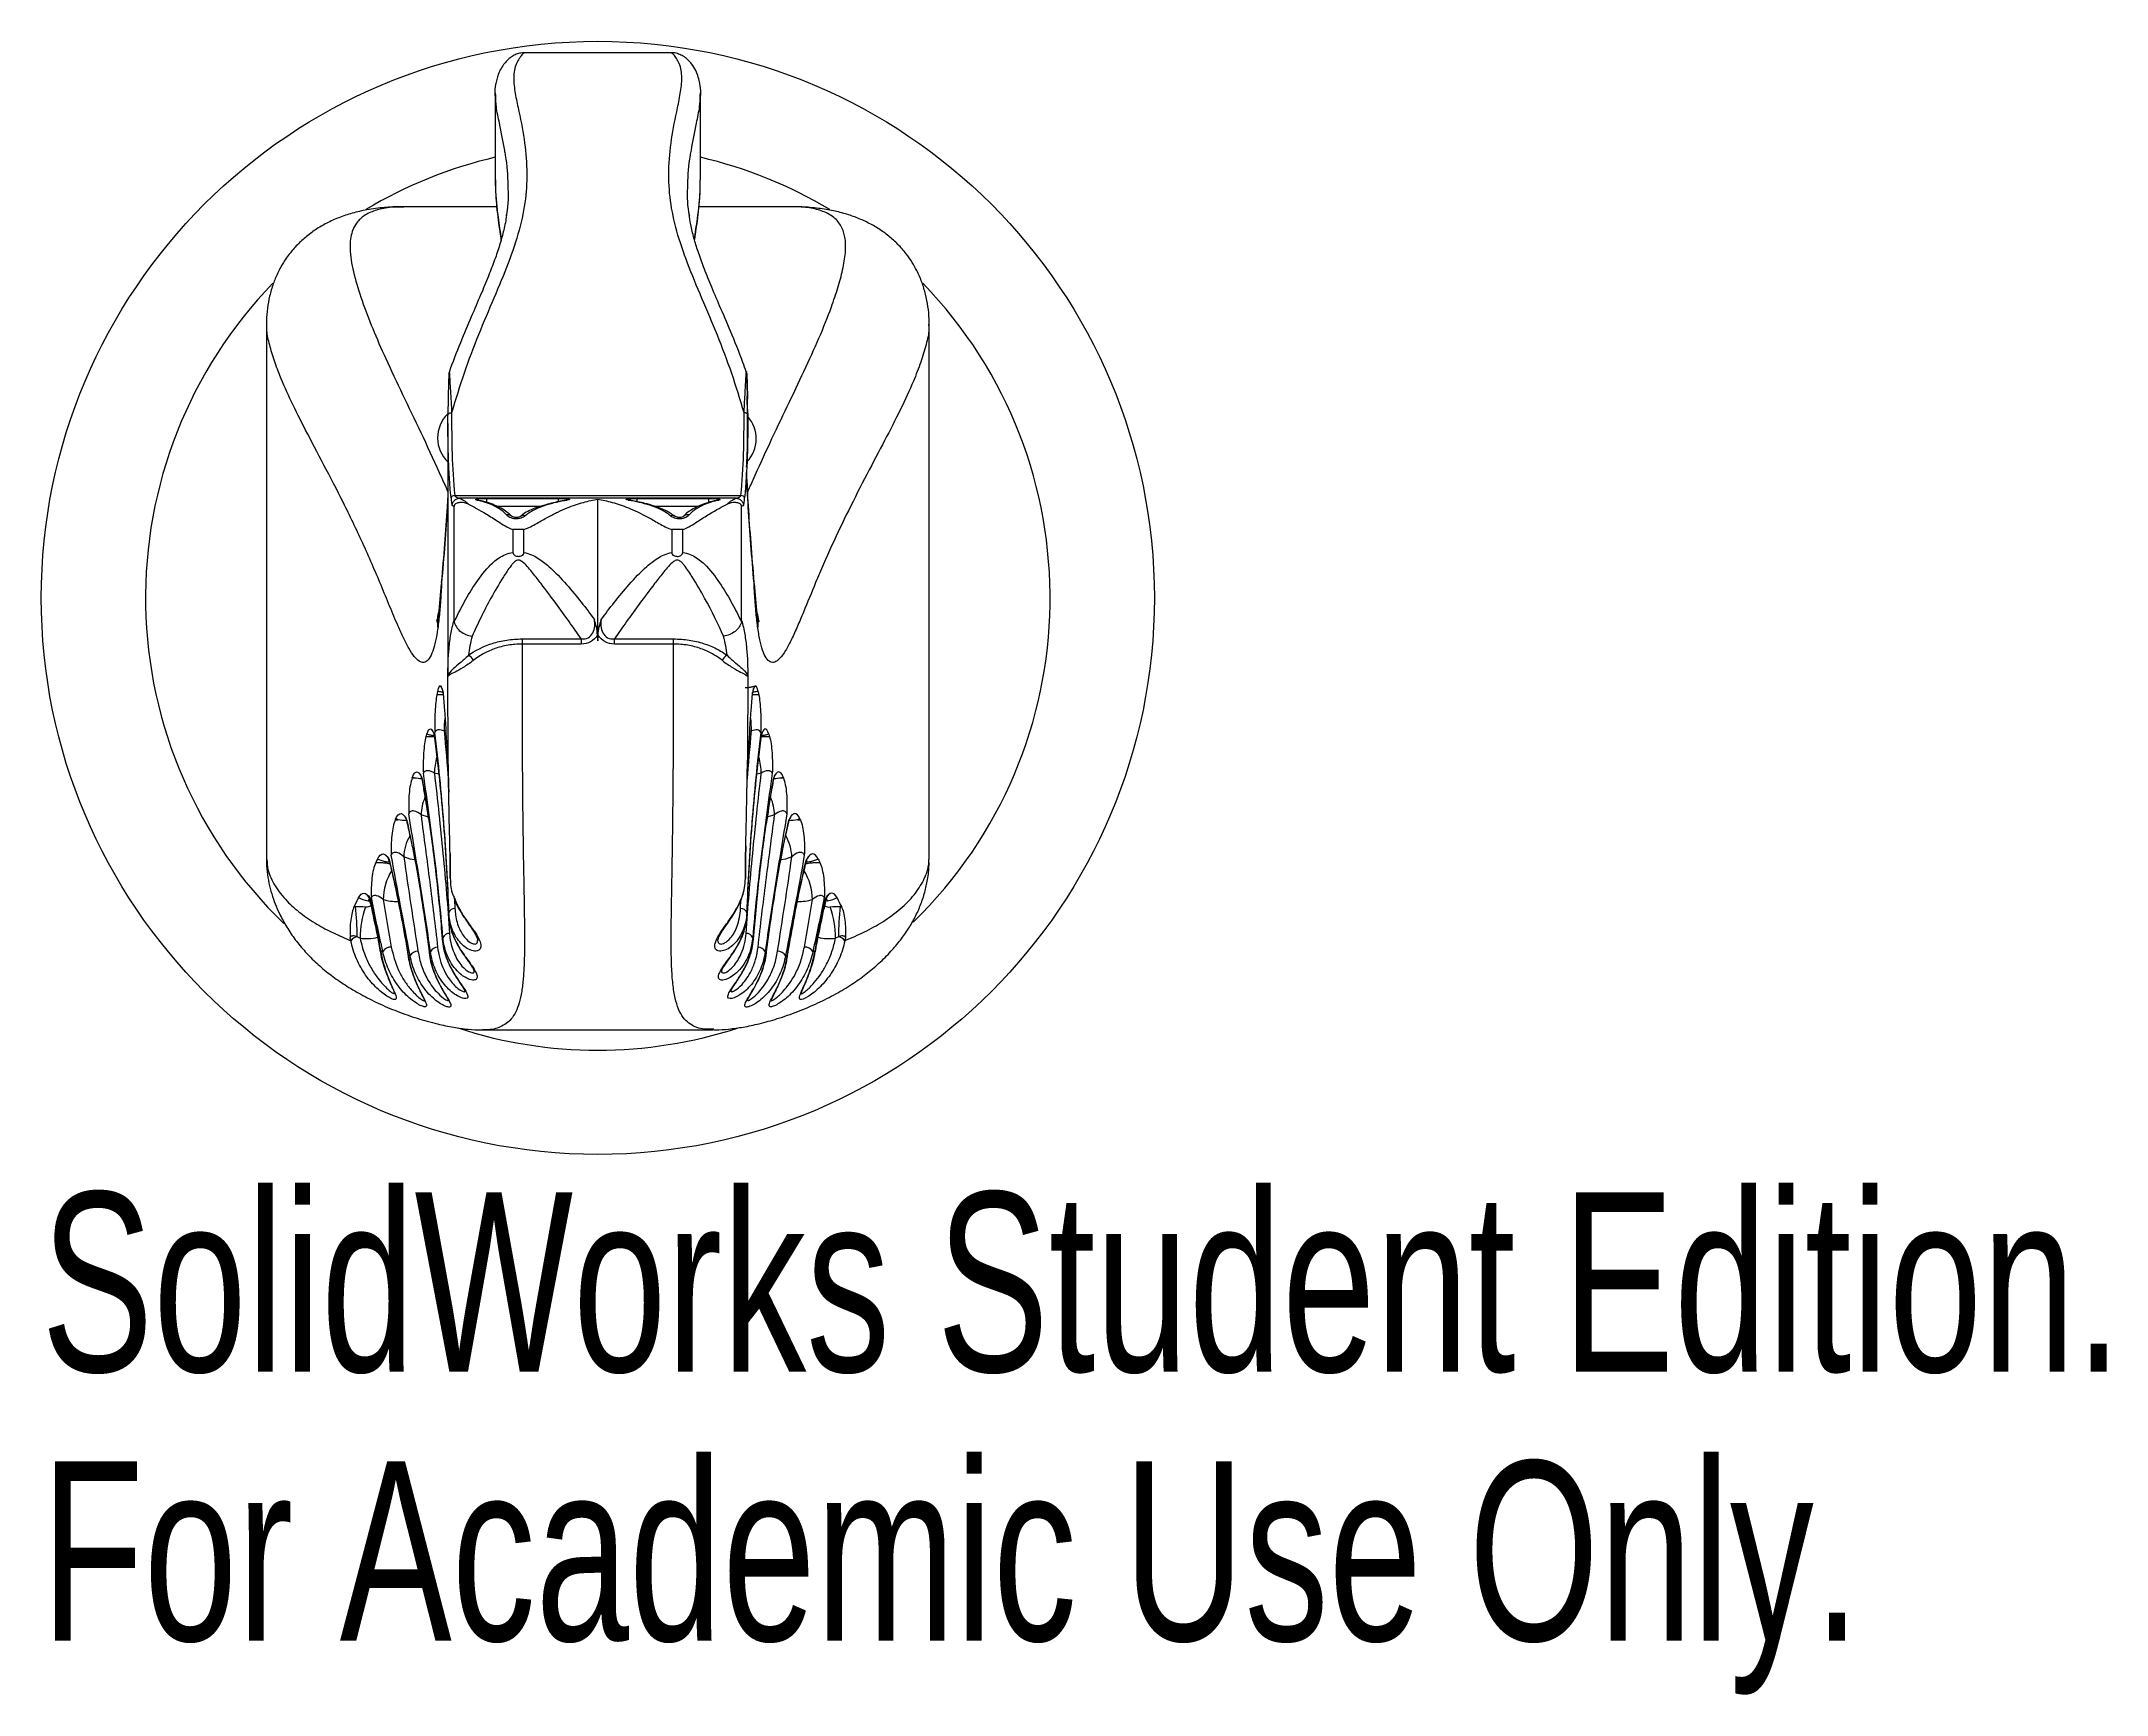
# Paper-space layout '_Top' of a CAD drawing. Header units: millimetres. Extents: x -15 to 40.7, y -29.6 to 15.
import ezdxf

# ---------------------------------------------------------------- set-up
doc = ezdxf.new("R2010")
doc.units = ezdxf.units.MM
doc.styles.add('SLDTEXTSTYLE0', font='TXT', dxfattribs={"width": 0.7})

psp = doc.layouts.new('_Top')

# ---------------------------------------------------------------- texts
at = {"color": 7, "linetype": 'Continuous', "char_height": 4.83362, "attachment_point": 1, "style": 'SLDTEXTSTYLE0'}
for s, insert in [('SolidWorks Student Edition.', (-15, -16.02)), ('For Academic Use Only.', (-15, -23.27))]:
    psp.add_mtext(s, dxfattribs=dict(at, insert=insert))

# ---------------------------------------------------------------- linework, layer by layer
at = {"color": 7, "linetype": 'Continuous', "lineweight": 15}
for p, q in [((1.985, 14.691), (-1.986, 14.691)), ((-2.764, 13.609), (-2.764, 11.264)), ((-2.753, 13.529), (-2.758, 13.609)), ((2.758, 13.609), (2.753, 13.534)), ((2.764, 11.265), (2.764, 13.609)), ((-2.727, 10.54), (-5.244, 10.54)), ((5.248, 10.54), (2.725, 10.54)), ((-8.929, 7.371), (-8.929, -7.053)), ((-8.924, 7.358), (-8.925, 7.371)), ((8.916, 7.365), (8.917, 7.351)), ((8.929, -7.053), (8.929, 7.365)), ((-4.039, 4.703), (-4.04, 4.927)), ((-4.04, 4.703), (-4.04, -2.113)), ((4.039, 4.965), (4.04, 4.927)), ((-3.874, -0.609), (-3.874, 2.464)), ((-3.857, 2.76), (3.857, 2.76)), ((3.727, 2.685), (-3.727, 2.685)), ((-3.216, 2.632), (-3.218, 2.632)), ((-2.993, 2.677), (-1.062, 2.677)), ((-0.853, 2.627), (-0.912, 2.618)), ((-0.854, 2.629), (-0.822, 2.63)), ((0, -1.158), (0, 2.662)), ((0.822, 2.63), (0.854, 2.629)), ((1.062, 2.677), (2.993, 2.677)), ((3.874, -0.609), (3.874, 2.464)), ((-1.993, 1.84), (-2.289, 1.84)), ((-2.289, 1.84), (-2.289, 1.222)), ((-1.993, 1.221), (-1.993, 1.84)), ((1.993, 1.84), (1.993, 1.221)), ((2.289, 1.84), (1.993, 1.84)), ((2.289, 1.222), (2.289, 1.84)), ((-4.316, -0.761), (-4.212, 0.382)), ((4.212, 0.384), (4.316, -0.761)), ((-2.04, -1.107), (-0.447, -1.107)), ((-2.04, -1.107), (-2.04, -1.245)), ((-0.447, -1.107), (-0.447, -1.245)), ((0, -1.158), (0.009, -1.004)), ((0.447, -1.107), (2.04, -1.107)), ((0.447, -1.245), (0.447, -1.107)), ((2.04, -1.245), (2.04, -1.107)), ((-0.447, -1.245), (-2.04, -1.245)), ((2.04, -1.245), (0.447, -1.245)), ((-4.188, -2.5), (-4.175, -2.566)), ((4.176, -2.566), (4.188, -2.5)), ((5.07, -6.398), (5.159, -5.999)), ((5.212, -5.882), (5.238, -5.852)), ((-8.921, -7.053), (-8.921, -7.06)), ((-3.984, -6.888), (-3.977, -7.567)), ((3.977, -7.567), (3.984, -6.911)), ((5.675, -6.982), (5.701, -6.952)), ((8.923, -7.071), (8.924, -7.053)), ((-4.193, -9.197), (-4.193, -9.214)), ((-4.19, -9.214), (-4.179, -9.3)), ((4.193, -9.215), (4.193, -9.197)), ((4.54, -9.604), (4.543, -9.576)), ((5.862, -9.55), (5.862, -9.548)), ((-3.1, -11.641), (3.11, -11.641)), ((3.127, -11.627), (3.11, -11.626))]:
    psp.add_line(p, q, dxfattribs=at)
at = {"color": 8, "linetype": 'Continuous', "lineweight": 15}
for p, q in [((-2.993, 2.574), (-2.993, 2.677)), ((-1.563, 2.459), (-2.7, 2.459)), ((-1.062, 2.592), (-1.062, 2.677)), ((1.062, 2.59), (1.062, 2.677)), ((2.696, 2.459), (1.559, 2.459)), ((2.993, 2.571), (2.993, 2.677)), ((-4.099, -3.589), (-4.143, -3.585)), ((4.143, -3.585), (4.099, -3.589)), ((-4.289, -4.749), (-4.406, -4.723)), ((4.406, -4.723), (4.292, -4.748)), ((3.978, -7.409), (3.977, -7.567)), ((-6.189, -8.172), (-6.157, -8.124)), ((-3.859, -8.132), (-3.85, -8.37)), ((3.85, -8.37), (3.859, -8.135)), ((6.158, -8.124), (6.189, -8.172))]:
    psp.add_line(p, q, dxfattribs=at)
at = {"color": 7, "linetype": 'Continuous', "lineweight": 15, "flags": 128}
for points in [[(-4.04, 4.927), (-4.038, 4.939), (-4.032, 4.951), (-4.023, 4.963), (-4.011, 4.972), (-3.995, 4.981), (-3.978, 4.986), (-3.959, 4.99), (-3.94, 4.991)], [(4.04, 4.927), (4.038, 4.939), (4.032, 4.951), (4.023, 4.963), (4.011, 4.972), (3.995, 4.981), (3.978, 4.986), (3.959, 4.99), (3.94, 4.991)], [(-0.009, -1.004), (-0.007, -1.035), (0, -1.158)], [(-6.565, -8.319), (-6.533, -8.254), (-6.45, -8.088)], [(-6.266, -8.33), (-6.213, -8.331), (-6.163, -8.321), (-6.123, -8.3), (-6.099, -8.273), (-6.094, -8.242), (-6.109, -8.212), (-6.142, -8.187), (-6.189, -8.172)], [(-5.114, -9.665), (-5.113, -9.671), (-5.113, -9.672)], [(-4.546, -9.549), (-4.548, -9.567), (-4.548, -9.576)], [(4.548, -9.577), (4.548, -9.567), (4.546, -9.549)], [(5.113, -9.673), (5.113, -9.671), (5.114, -9.666)]]:
    psp.add_lwpolyline(points, dxfattribs=at)
at = {"color": 8, "linetype": 'Continuous', "lineweight": 15, "flags": 128}
for points in [[(-3.259, 2.635), (-3.224, 2.633), (-3.216, 2.632)], [(3.216, 2.632), (3.224, 2.633), (3.259, 2.635)], [(-4.581, -5.905), (-4.591, -5.903), (-4.766, -5.848)], [(4.766, -5.848), (4.591, -5.903), (4.584, -5.904)], [(-4.939, -7.063), (-5.058, -7.042), (-5.229, -6.984)], [(5.229, -6.984), (5.058, -7.042), (4.938, -7.064)], [(-5.108, -9.639), (-5.113, -9.655), (-5.114, -9.665)], [(5.114, -9.666), (5.113, -9.655), (5.108, -9.639)]]:
    psp.add_lwpolyline(points, dxfattribs=at)
at = {"color": 7, "linetype": 'Continuous', "lineweight": 15}
psp.add_circle((0, 0), 15, dxfattribs=at)
at = {"color": 8, "linetype": 'Continuous', "lineweight": 15}
for centre, radius, start, end in [((0, 0), 12.191, 103.106, 120.8685), ((0, 0), 12.191, 59.139, 76.894), ((0, 0), 12.191, 135.9443, 226.018), ((0, 0), 12.191, 314.2119, 44.0591), ((-2.422, 2.095), 0.146, 47.1399, 106.1816), ((2.422, 2.096), 0.146, 73.7918, 133.516), ((-2.006, 2.095), 0.126, 67.5919, 124.2375), ((2.006, 2.095), 0.126, 55.2135, 112.4353), ((-0.834, -3.608), 3.309, 173.7316, 179.586), ((0.831, -3.609), 3.311, 0.4151, 6.2935), ((-2.728, -4.757), 1.679, 163.9748, 178.832), ((2.729, -4.757), 1.678, 1.1661, 15.978), ((-3.523, -5.884), 1.243, 156.3075, 178.3686), ((3.524, -5.884), 1.242, 1.6291, 23.632), ((-3.979, -7.032), 1.252, 150.6514, 177.8251), ((3.977, -7.032), 1.254, 2.1846, 29.7461), ((-4.192, -8.174), 1.596, 149.1048, 178.3729), ((4.181, -8.177), 1.607, 1.7302, 30.7601), ((-5.426, -6.966), 1.218, 252.7188, 272.0181), ((5.426, -6.966), 1.218, 268.0234, 287.2818), ((6.229, -8.147), 0.187, 232.899, 281.385), ((-6.233, -7.948), 1.236, 261.7655, 283.8065), ((6.233, -7.948), 1.236, 256.0798, 278.2376), ((-5.809, -9.54), 0.0539, 148.641, 189.424), ((5.808, -9.54), 0.0542, 351.8908, 31.3001), ((0, 0), 12.191, 251.9714, 288.0002)]:
    psp.add_arc(centre, radius, start, end, dxfattribs=at)
at = {"color": 7, "linetype": 'Continuous', "lineweight": 15}
for centre, radius, start, end in [((-3.431, 4.313), 0.889, 133.9906, 226.6749), ((3.383, 4.288), 0.889, 315.3779, 42.9798), ((-3.622, -1.808), 0.293, 24.3955, 62.5522), ((3.622, -1.808), 0.293, 117.4478, 155.6045), ((-13.946, -9.17), 7.461, 0.2702, 6.5626), ((-3.835, -9.179), 2.575, 160.7395, 179.8266), ((3.835, -9.179), 2.575, 0.1734, 19.2605), ((13.946, -9.17), 7.461, 173.4374, 179.7298), ((-3.855, -8.537), 0.167, 88.4037, 161.9605), ((3.855, -8.537), 0.167, 18.0395, 91.5963), ((-6.451, -9.382), 0.249, 97.7162, 145.5548), ((-5.574, -9.681), 0.269, 88.5667, 145.1441), ((-4.32, -9.63), 0.215, 89.4996, 153.0042), ((-4, -9.23), 0.188, 89.2306, 157.6818), ((4, -9.23), 0.188, 22.3182, 90.7694), ((4.32, -9.63), 0.215, 26.9958, 90.5004), ((5.574, -9.681), 0.269, 34.8559, 91.4333), ((6.451, -9.382), 0.249, 34.4452, 82.2838), ((-4.85, -9.769), 0.245, 89.2234, 148.4662), ((4.85, -9.769), 0.245, 31.5338, 90.7766)]:
    psp.add_arc(centre, radius, start, end, dxfattribs=at)
at = {"color": 8, "linetype": 'Continuous', "lineweight": 15}
for points, knots in [([(-1.986, 14.678), (-1.997, 14.679), (-2.011, 14.681), (-2.047, 14.636), (-2.096, 14.566), (-2.182, 14.431), (-2.245, 14.266), (-2.276, 14.001), (-2.243, 13.646), (-2.117, 13.065), (-1.971, 12.356), (-1.899, 11.543), (-1.931, 10.746), (-2.102, 9.919), (-2.402, 9.03), (-2.8, 8.083), (-3.223, 7.093), (-3.618, 6.064), (-3.832, 5.349), (-3.94, 4.991)], [0, 0, 0, 0, 0.0129836, 0.0164256, 0.031617, 0.0471991, 0.0675016, 0.0882041, 0.1327307, 0.177368, 0.2668275, 0.3563998, 0.4459493, 0.5381194, 0.6302884, 0.7224383, 0.8146384, 0.9073231, 1, 1, 1, 1]), ([(3.94, 4.991), (3.834, 5.346), (3.621, 6.058), (3.226, 7.085), (2.803, 8.077), (2.408, 9.016), (2.109, 9.894), (1.936, 10.71), (1.896, 11.515), (1.969, 12.346), (2.118, 13.064), (2.24, 13.645), (2.276, 13.999), (2.245, 14.264), (2.183, 14.43), (2.097, 14.564), (2.028, 14.669), (2, 14.679), (1.985, 14.685)], [0, 0, 0, 0, 0.0920637, 0.1843279, 0.276921, 0.3697089, 0.4586114, 0.5484523, 0.6404918, 0.7331915, 0.8224728, 0.8670502, 0.9118048, 0.9321409, 0.9528091, 0.9680875, 0.9835814, 1, 1, 1, 1]), ([(-2.51, 12.053), (-2.553, 12.296), (-2.62, 12.682), (-2.741, 13.184), (-2.749, 13.432), (-2.753, 13.529)], [0, 0, 0, 0, 0.508418, 0.806675, 1, 1, 1, 1]), ([(2.753, 13.534), (2.75, 13.435), (2.741, 13.187), (2.621, 12.686), (2.554, 12.304), (2.512, 12.064)], [0, 0, 0, 0, 0.196264, 0.494978, 1, 1, 1, 1]), ([(-2.76, 11.264), (-2.761, 11.192), (-2.763, 10.855), (-2.698, 10.297), (-2.633, 9.857), (-2.603, 9.66)], [0, 0, 0, 0, 0.130366, 0.610095, 1, 1, 1, 1]), ([(2.603, 9.656), (2.631, 9.843), (2.695, 10.273), (2.76, 10.828), (2.761, 11.18), (2.761, 11.265)], [0, 0, 0, 0, 0.367354, 0.846423, 1, 1, 1, 1]), ([(-5.231, 10.533), (-5.342, 10.533), (-5.616, 10.534), (-5.97, 10.461), (-6.279, 10.329), (-6.472, 10.158), (-6.589, 9.968), (-6.676, 9.71), (-6.692, 9.3), (-6.579, 8.712), (-6.368, 8.017), (-6.078, 7.264), (-5.708, 6.424), (-5.267, 5.493), (-4.775, 4.467), (-4.361, 3.58), (-4.118, 3.032), (-4.04, 2.856)], [0, 0, 0, 0, 0.030685, 0.076237, 0.119566, 0.163661, 0.196639, 0.229812, 0.29719, 0.384372, 0.472096, 0.561011, 0.650208, 0.750627, 0.851251, 0.952247, 1, 1, 1, 1]), ([(4.034, 2.844), (4.085, 2.958), (4.283, 3.406), (4.644, 4.19), (5.111, 5.169), (5.564, 6.116), (5.972, 7.012), (6.272, 7.754), (6.475, 8.36), (6.607, 8.848), (6.685, 9.309), (6.682, 9.644), (6.611, 9.922), (6.492, 10.148), (6.248, 10.351), (5.905, 10.479), (5.564, 10.537), (5.322, 10.536), (5.24, 10.536)], [0, 0, 0, 0, 0.0308358, 0.1217025, 0.2178917, 0.314217, 0.4111061, 0.5082993, 0.57142, 0.6346712, 0.6985145, 0.7627432, 0.7865437, 0.8373734, 0.8890685, 0.9327324, 0.9772063, 1, 1, 1, 1]), ([(-4.211, 0.395), (-4.22, 0.237), (-4.236, -0.082), (-4.275, -0.523), (-4.325, -0.918), (-4.39, -1.252), (-4.471, -1.512), (-4.572, -1.687), (-4.688, -1.757), (-4.816, -1.722), (-4.952, -1.588), (-5.095, -1.368), (-5.24, -1.085), (-5.411, -0.702), (-5.61, -0.225), (-5.92, 0.535), (-6.334, 1.484), (-6.859, 2.578), (-7.388, 3.593), (-7.866, 4.496), (-8.267, 5.294), (-8.547, 5.925), (-8.743, 6.448), (-8.865, 6.869), (-8.926, 7.172), (-8.925, 7.321), (-8.924, 7.358)], [0, 0, 0, 0, 0.02215, 0.044566, 0.067526, 0.089653, 0.112472, 0.135951, 0.160358, 0.18384, 0.208066, 0.233727, 0.259506, 0.285271, 0.325345, 0.365433, 0.447136, 0.528823, 0.611032, 0.693232, 0.76527, 0.8373, 0.886187, 0.935093, 0.983934, 1, 1, 1, 1]), ([(8.917, 7.351), (8.92, 7.316), (8.934, 7.163), (8.85, 6.827), (8.712, 6.356), (8.485, 5.775), (8.164, 5.081), (7.734, 4.246), (7.255, 3.34), (6.767, 2.389), (6.299, 1.407), (5.895, 0.476), (5.596, -0.259), (5.382, -0.769), (5.222, -1.123), (5.06, -1.432), (4.907, -1.644), (4.767, -1.747), (4.645, -1.744), (4.533, -1.635), (4.44, -1.428), (4.364, -1.136), (4.305, -0.78), (4.259, -0.359), (4.229, 0.039), (4.216, 0.3), (4.211, 0.395)], [0, 0, 0, 0, 0.015975, 0.069341, 0.123995, 0.178659, 0.255221, 0.33208, 0.409655, 0.487425, 0.55842, 0.629487, 0.686473, 0.715056, 0.743623, 0.772251, 0.80136, 0.824627, 0.848626, 0.871968, 0.896221, 0.918257, 0.940971, 0.963625, 0.986836, 1, 1, 1, 1]), ([(-4.005, 6.096), (-4.004, 6.094), (-4.003, 6.088), (-3.998, 6.013), (-3.988, 5.846), (-3.969, 5.499), (-3.951, 5.193), (-3.94, 4.991)], [0, 0, 0, 0, 0.062465, 0.125774, 0.342763, 0.567246, 1, 1, 1, 1]), ([(3.94, 4.991), (3.948, 5.128), (3.964, 5.403), (3.98, 5.713), (3.993, 5.936), (4, 6.051), (4.004, 6.105), (4.005, 6.097), (4.005, 6.096)], [0, 0, 0, 0, 0.2913764, 0.5854203, 0.7405625, 0.898588, 0.9937141, 1, 1, 1, 1]), ([(-3.956, 2.697), (-3.956, 2.697), (-3.975, 2.884), (-4.004, 3.258), (-4.029, 3.816), (-4.04, 4.299), (-4.039, 4.593), (-4.039, 4.703)], [0, 0, 0, 0, 0.00026, 0.277866, 0.55569, 0.83394, 1, 1, 1, 1]), ([(-2.04, -1.245), (-2.04, -1.624), (-2.041, -2.385), (-2.04, -3.515), (-2.036, -4.632), (-2.028, -5.621), (-2.017, -6.476), (-2.005, -7.208), (-1.992, -7.896), (-1.982, -8.516), (-1.976, -9.065), (-1.977, -9.547), (-1.989, -9.974), (-2.015, -10.362), (-2.061, -10.701), (-2.134, -10.99), (-2.234, -11.22), (-2.396, -11.44), (-2.661, -11.592), (-2.918, -11.655), (-3.089, -11.639), (-3.1, -11.638)], [0, 0, 0, 0, 0.058395, 0.117204, 0.17758, 0.238631, 0.284187, 0.330105, 0.377194, 0.424694, 0.468904, 0.513413, 0.558776, 0.604397, 0.655339, 0.706553, 0.758494, 0.810642, 0.901748, 0.993596, 1, 1, 1, 1]), ([(3.11, -11.626), (3.01, -11.628), (2.829, -11.632), (2.623, -11.565), (2.446, -11.468), (2.295, -11.315), (2.171, -11.095), (2.08, -10.799), (2.019, -10.421), (1.989, -9.992), (1.977, -9.535), (1.976, -9.07), (1.982, -8.545), (1.992, -7.937), (2.004, -7.239), (2.017, -6.443), (2.028, -5.579), (2.035, -4.702), (2.039, -3.837), (2.04, -2.993), (2.04, -2.128), (2.04, -1.539), (2.04, -1.245)], [0, 0, 0, 0, 0.060547, 0.110124, 0.159815, 0.215063, 0.271653, 0.328521, 0.386401, 0.444712, 0.487375, 0.530273, 0.573968, 0.617968, 0.667418, 0.717348, 0.768775, 0.820694, 0.864952, 0.909454, 0.95463, 1, 1, 1, 1]), ([(-4.337, -2.612), (-4.325, -2.61), (-4.275, -2.606), (-4.225, -2.606), (-4.188, -2.606)], [0, 0, 0, 0, 0.246161, 1, 1, 1, 1]), ([(-4.179, -2.542), (-4.214, -2.537), (-4.261, -2.531), (-4.305, -2.52), (-4.316, -2.518)], [0, 0, 0, 0, 0.747091, 1, 1, 1, 1]), ([(4.316, -2.518), (4.305, -2.52), (4.261, -2.531), (4.215, -2.537), (4.18, -2.542)], [0, 0, 0, 0, 0.254166, 1, 1, 1, 1]), ([(4.189, -2.606), (4.226, -2.606), (4.276, -2.606), (4.325, -2.61), (4.337, -2.612)], [0, 0, 0, 0, 0.751355, 1, 1, 1, 1]), ([(-4.629, -3.738), (-4.59, -3.736), (-4.521, -3.731), (-4.452, -3.734), (-4.421, -3.735)], [0, 0, 0, 0, 0.552323, 1, 1, 1, 1]), ([(-4.416, -3.719), (-4.445, -3.715), (-4.512, -3.705), (-4.575, -3.688), (-4.611, -3.678)], [0, 0, 0, 0, 0.4360921, 1, 1, 1, 1]), ([(-4.143, -3.585), (-4.101, -4.035), (-4.059, -4.488), (-4.028, -4.937), (-4.028, -4.94)], [0, 0, 0, 0, 0.9933646, 1, 1, 1, 1]), ([(4.028, -4.939), (4.028, -4.937), (4.059, -4.488), (4.101, -4.035), (4.143, -3.585)], [0, 0, 0, 0, 0.005267, 1, 1, 1, 1]), ([(4.611, -3.678), (4.576, -3.688), (4.511, -3.706), (4.442, -3.716), (4.41, -3.72)], [0, 0, 0, 0, 0.538635, 1, 1, 1, 1]), ([(4.422, -3.735), (4.452, -3.734), (4.521, -3.731), (4.59, -3.736), (4.629, -3.738)], [0, 0, 0, 0, 0.435704, 1, 1, 1, 1]), ([(-4.742, -4.85), (-4.746, -4.858), (-4.75, -4.866), (-4.745, -4.877), (-4.745, -4.878)], [0, 0, 0, 0, 0.950922, 1, 1, 1, 1]), ([(-4.742, -4.85), (-4.706, -5.055), (-4.642, -5.415), (-4.588, -5.781), (-4.564, -5.938)], [0, 0, 0, 0, 0.571526, 1, 1, 1, 1]), ([(4.544, -6.072), (4.548, -6.043), (4.59, -5.738), (4.657, -5.331), (4.723, -4.957), (4.742, -4.85)], [0, 0, 0, 0, 0.070491, 0.734719, 1, 1, 1, 1]), ([(4.745, -4.878), (4.745, -4.877), (4.747, -4.867), (4.745, -4.858), (4.742, -4.85)], [0, 0, 0, 0, 0.054759, 1, 1, 1, 1]), ([(-5.155, -5.97), (-5.159, -5.977), (-5.165, -5.985), (-5.16, -5.997), (-5.16, -5.999)], [0, 0, 0, 0, 0.851793, 1, 1, 1, 1]), ([(-5.155, -5.97), (-5.145, -6.016), (-5.105, -6.194), (-5.069, -6.376), (-5.041, -6.511)], [0, 0, 0, 0, 0.256496, 1, 1, 1, 1]), ([(5.071, -6.368), (5.088, -6.282), (5.115, -6.148), (5.145, -6.016), (5.155, -5.97)], [0, 0, 0, 0, 0.646586, 1, 1, 1, 1]), ([(5.161, -5.999), (5.161, -5.997), (5.163, -5.986), (5.158, -5.977), (5.155, -5.97)], [0, 0, 0, 0, 0.167841, 1, 1, 1, 1]), ([(-8.921, -7.06), (-8.915, -7.146), (-8.901, -7.38), (-8.712, -7.767), (-8.41, -8.161), (-8.02, -8.504), (-7.593, -8.789), (-7.132, -9.038), (-6.815, -9.173), (-6.657, -9.241)], [0, 0, 0, 0, 0.097282, 0.266657, 0.436974, 0.583707, 0.730824, 0.865354, 1, 1, 1, 1]), ([(-5.985, -7.136), (-5.946, -7.135), (-5.865, -7.132), (-5.737, -7.14), (-5.652, -7.155), (-5.605, -7.163)], [0, 0, 0, 0, 0.310092, 0.625519, 1, 1, 1, 1]), ([(-5.635, -7.128), (-5.667, -7.123), (-5.737, -7.112), (-5.841, -7.084), (-5.908, -7.058), (-5.942, -7.044)], [0, 0, 0, 0, 0.289286, 0.641583, 1, 1, 1, 1]), ([(-5.62, -7.054), (-5.621, -7.057), (-5.627, -7.067), (-5.626, -7.081), (-5.625, -7.091)], [0, 0, 0, 0, 0.284012, 1, 1, 1, 1]), ([(5.608, -7.162), (5.653, -7.154), (5.737, -7.14), (5.865, -7.132), (5.945, -7.135), (5.985, -7.136)], [0, 0, 0, 0, 0.370175, 0.682415, 1, 1, 1, 1]), ([(5.942, -7.044), (5.909, -7.057), (5.841, -7.084), (5.732, -7.114), (5.654, -7.125), (5.615, -7.131)], [0, 0, 0, 0, 0.332335, 0.670468, 1, 1, 1, 1]), ([(5.624, -7.094), (5.626, -7.086), (5.628, -7.074), (5.624, -7.062), (5.621, -7.057), (5.62, -7.054)], [0, 0, 0, 0, 0.527943, 0.734252, 1, 1, 1, 1]), ([(6.657, -9.241), (6.835, -9.164), (7.191, -9.012), (7.704, -8.724), (8.165, -8.391), (8.535, -8.019), (8.789, -7.621), (8.917, -7.299), (8.922, -7.117), (8.923, -7.071)], [0, 0, 0, 0, 0.152099, 0.304344, 0.470863, 0.637936, 0.791854, 0.946469, 1, 1, 1, 1]), ([(-6.149, -8.082), (-6.152, -8.088), (-6.158, -8.105), (-6.154, -8.125), (-6.152, -8.138)], [0, 0, 0, 0, 0.379957, 1, 1, 1, 1]), ([(-3.876, -8.069), (-3.825, -8.192), (-3.733, -8.416), (-3.519, -8.719), (-3.333, -8.976), (-3.2, -9.186), (-3.143, -9.353), (-3.161, -9.468), (-3.249, -9.529), (-3.401, -9.518), (-3.573, -9.426), (-3.727, -9.279), (-3.887, -9.049), (-3.992, -8.773), (-4.009, -8.554), (-4.014, -8.486)], [0, 0, 0, 0, 0.108155, 0.197147, 0.267966, 0.337005, 0.397459, 0.456967, 0.520596, 0.591836, 0.67495, 0.739113, 0.805029, 0.939267, 1, 1, 1, 1]), ([(6.151, -8.14), (6.153, -8.13), (6.157, -8.116), (6.155, -8.097), (6.151, -8.088), (6.149, -8.082)], [0, 0, 0, 0, 0.468885, 0.630752, 1, 1, 1, 1]), ([(-3.979, -8.842), (-3.956, -8.926), (-3.902, -9.124), (-3.751, -9.408), (-3.571, -9.672), (-3.418, -9.88), (-3.307, -10.044), (-3.248, -10.171), (-3.248, -10.262), (-3.316, -10.311), (-3.474, -10.293), (-3.683, -10.17), (-3.874, -9.969), (-4.013, -9.752), (-4.116, -9.503), (-4.161, -9.3), (-4.172, -9.183), (-4.174, -9.159)], [0, 0, 0, 0, 0.068761, 0.161243, 0.230269, 0.285717, 0.339647, 0.389215, 0.441885, 0.5025, 0.574662, 0.682429, 0.754381, 0.828362, 0.903279, 0.979825, 1, 1, 1, 1]), ([(-3.85, -8.37), (-3.846, -8.431), (-3.834, -8.624), (-3.745, -8.928), (-3.576, -9.189), (-3.414, -9.313), (-3.307, -9.339), (-3.243, -9.311), (-3.241, -9.257), (-3.24, -9.236)], [0, 0, 0, 0, 0.110026, 0.350471, 0.575208, 0.714198, 0.830343, 0.932093, 1, 1, 1, 1]), ([(3.241, -9.24), (3.239, -9.25), (3.237, -9.262), (3.246, -9.298), (3.267, -9.321), (3.327, -9.335), (3.425, -9.311), (3.605, -9.158), (3.795, -8.834), (3.83, -8.536), (3.85, -8.37)], [0, 0, 0, 0, 0.026961, 0.031681, 0.138699, 0.157639, 0.288699, 0.457039, 0.696993, 1, 1, 1, 1]), ([(-6.41, -9.171), (-6.37, -9.331), (-6.3, -9.608), (-6.121, -9.973), (-5.95, -10.23), (-5.791, -10.419), (-5.645, -10.566), (-5.536, -10.651), (-5.482, -10.679), (-5.486, -10.649), (-5.487, -10.643)], [0, 0, 0, 0, 0.209928, 0.365637, 0.524069, 0.6322, 0.742361, 0.887872, 0.977184, 1, 1, 1, 1]), ([(-5.567, -9.412), (-5.516, -9.619), (-5.439, -9.93), (-5.236, -10.298), (-5.039, -10.569), (-4.834, -10.77), (-4.712, -10.849), (-4.669, -10.865), (-4.676, -10.838), (-4.677, -10.836)], [0, 0, 0, 0, 0.278903, 0.421389, 0.566417, 0.767102, 0.904365, 0.992538, 1, 1, 1, 1]), ([(-4.318, -9.415), (-4.305, -9.505), (-4.276, -9.694), (-4.181, -9.971), (-4.025, -10.267), (-3.819, -10.502), (-3.654, -10.608), (-3.58, -10.627), (-3.584, -10.593), (-3.586, -10.584)], [0, 0, 0, 0, 0.139639, 0.294067, 0.451287, 0.675571, 0.837697, 0.9571, 1, 1, 1, 1]), ([(-3.997, -9.042), (-3.996, -9.064), (-3.981, -9.246), (-3.899, -9.573), (-3.691, -9.916), (-3.494, -10.081), (-3.382, -10.117), (-3.332, -10.105), (-3.335, -10.07), (-3.336, -10.059)], [0, 0, 0, 0, 0.03643, 0.30708, 0.560276, 0.742211, 0.861345, 0.959299, 1, 1, 1, 1]), ([(4.174, -9.159), (4.159, -9.264), (4.13, -9.478), (4.013, -9.755), (3.863, -9.983), (3.673, -10.177), (3.459, -10.3), (3.296, -10.31), (3.238, -10.24), (3.265, -10.119), (3.36, -9.961), (3.495, -9.776), (3.658, -9.549), (3.842, -9.261), (3.912, -9.039), (3.95, -8.919)], [0, 0, 0, 0, 0.089737, 0.182151, 0.255117, 0.32996, 0.436794, 0.520708, 0.588943, 0.646794, 0.706249, 0.760751, 0.815829, 0.900189, 1, 1, 1, 1]), ([(3.333, -10.061), (3.332, -10.065), (3.324, -10.101), (3.37, -10.118), (3.482, -10.089), (3.683, -9.925), (3.857, -9.645), (3.965, -9.327), (3.986, -9.138), (3.997, -9.042)], [0, 0, 0, 0, 0.011522, 0.118709, 0.253992, 0.430279, 0.680814, 0.838882, 1, 1, 1, 1]), ([(3.581, -10.588), (3.585, -10.6), (3.596, -10.629), (3.709, -10.58), (3.868, -10.449), (4.024, -10.255), (4.155, -10.028), (4.265, -9.744), (4.301, -9.525), (4.318, -9.415)], [0, 0, 0, 0, 0.093054, 0.226075, 0.40475, 0.531493, 0.660949, 0.828823, 1, 1, 1, 1]), ([(4.676, -10.836), (4.676, -10.838), (4.669, -10.863), (4.704, -10.852), (4.806, -10.792), (4.983, -10.627), (5.168, -10.399), (5.334, -10.131), (5.481, -9.798), (5.538, -9.542), (5.567, -9.412)], [0, 0, 0, 0, 0.004723, 0.084697, 0.207924, 0.388956, 0.519731, 0.653163, 0.825064, 1, 1, 1, 1]), ([(5.486, -10.644), (5.485, -10.648), (5.481, -10.675), (5.52, -10.66), (5.629, -10.583), (5.814, -10.399), (6.011, -10.147), (6.178, -9.866), (6.322, -9.536), (6.381, -9.294), (6.41, -9.171)], [0, 0, 0, 0, 0.016291, 0.0929662, 0.2154361, 0.4018761, 0.5398663, 0.6806277, 0.8392153, 1, 1, 1, 1]), ([(-4.847, -9.524), (-4.82, -9.655), (-4.766, -9.922), (-4.616, -10.248), (-4.455, -10.494), (-4.285, -10.69), (-4.128, -10.817), (-4.033, -10.868), (-4.03, -10.841), (-4.029, -10.832)], [0, 0, 0, 0, 0.189661, 0.383471, 0.508209, 0.635271, 0.813206, 0.93813, 1, 1, 1, 1]), ([(4.026, -10.835), (4.03, -10.844), (4.039, -10.866), (4.145, -10.806), (4.309, -10.666), (4.48, -10.46), (4.633, -10.214), (4.772, -9.898), (4.822, -9.649), (4.847, -9.524)], [0, 0, 0, 0, 0.0797899, 0.2069939, 0.3857166, 0.5129659, 0.6428612, 0.8196546, 1, 1, 1, 1])]:
    psp.add_open_spline(points, degree=3, knots=knots, dxfattribs=at)
at = {"color": 7, "linetype": 'Continuous', "lineweight": 15}
for points, knots in [([(-1.985, 14.686), (-2.015, 14.686), (-2.089, 14.687), (-2.201, 14.652), (-2.317, 14.594), (-2.423, 14.51), (-2.523, 14.4), (-2.612, 14.267), (-2.685, 14.111), (-2.728, 13.971), (-2.764, 13.796), (-2.781, 13.648), (-2.775, 13.549), (-2.774, 13.53)], [0, 0, 0, 0, 0.049317, 0.120869, 0.193219, 0.272563, 0.361043, 0.467883, 0.579259, 0.682374, 0.780836, 0.956605, 1, 1, 1, 1]), ([(2.773, 13.535), (2.774, 13.562), (2.779, 13.669), (2.758, 13.838), (2.713, 14.032), (2.642, 14.216), (2.543, 14.377), (2.428, 14.507), (2.309, 14.6), (2.18, 14.66), (2.069, 14.692), (2.003, 14.688), (1.984, 14.686)], [0, 0, 0, 0, 0.059899, 0.237846, 0.362846, 0.488355, 0.623219, 0.724044, 0.812345, 0.890763, 0.970187, 1, 1, 1, 1]), ([(-2.466, 10.292), (-2.462, 10.309), (-2.4, 10.593), (-2.413, 11.121), (-2.439, 11.688), (-2.502, 12.011), (-2.51, 12.053)], [0, 0, 0, 0, 0.0281823, 0.4803404, 0.9326403, 1, 1, 1, 1]), ([(2.512, 12.064), (2.503, 12.018), (2.441, 11.7), (2.413, 11.145), (2.399, 10.621), (2.46, 10.333), (2.467, 10.304)], [0, 0, 0, 0, 0.07302, 0.512081, 0.951019, 1, 1, 1, 1]), ([(-2.763, 11.255), (-2.763, 11.248), (-2.768, 11.117), (-2.754, 10.876), (-2.728, 10.526), (-2.689, 10.191), (-2.647, 9.887), (-2.621, 9.709), (-2.61, 9.635)], [0, 0, 0, 0, 0.012192, 0.232877, 0.427278, 0.640876, 0.84892, 1, 1, 1, 1]), ([(2.61, 9.633), (2.618, 9.686), (2.638, 9.829), (2.676, 10.09), (2.717, 10.418), (2.747, 10.768), (2.766, 11.048), (2.761, 11.206), (2.76, 11.248)], [0, 0, 0, 0, 0.107174, 0.291828, 0.500792, 0.717228, 0.925309, 1, 1, 1, 1]), ([(-5.231, 10.538), (-5.254, 10.539), (-5.431, 10.543), (-5.765, 10.523), (-6.203, 10.469), (-6.612, 10.375), (-6.973, 10.256), (-7.304, 10.107), (-7.607, 9.929), (-7.883, 9.723), (-8.131, 9.49), (-8.357, 9.222), (-8.517, 8.975), (-8.63, 8.756), (-8.693, 8.612), (-8.773, 8.404), (-8.852, 8.133), (-8.91, 7.801), (-8.934, 7.541), (-8.93, 7.398), (-8.929, 7.358)], [0, 0, 0, 0, 0.012217, 0.092664, 0.180429, 0.255274, 0.324662, 0.389818, 0.451956, 0.512006, 0.570651, 0.628387, 0.691035, 0.721236, 0.750689, 0.778949, 0.844125, 0.908744, 0.974395, 1, 1, 1, 1]), ([(-2.46, 10.332), (-2.461, 10.325), (-2.474, 10.186), (-2.529, 9.931), (-2.628, 9.552), (-2.76, 9.157), (-2.928, 8.716), (-3.136, 8.216), (-3.388, 7.632), (-3.678, 6.945), (-3.892, 6.42), (-3.993, 6.12), (-4.002, 6.095)], [0, 0, 0, 0, 0.006199, 0.117558, 0.212495, 0.31306, 0.418189, 0.53448, 0.665258, 0.81497, 0.984718, 1, 1, 1, 1]), ([(3.999, 6.094), (3.97, 6.179), (3.842, 6.552), (3.593, 7.149), (3.296, 7.845), (3.049, 8.421), (2.853, 8.908), (2.701, 9.327), (2.584, 9.707), (2.504, 10.037), (2.474, 10.25), (2.46, 10.344)], [0, 0, 0, 0, 0.052035, 0.230023, 0.382057, 0.511802, 0.625735, 0.728106, 0.821863, 0.920804, 1, 1, 1, 1]), ([(8.929, 7.351), (8.93, 7.408), (8.933, 7.569), (8.905, 7.85), (8.841, 8.181), (8.739, 8.51), (8.617, 8.791), (8.472, 9.05), (8.302, 9.294), (8.092, 9.533), (7.843, 9.758), (7.571, 9.953), (7.278, 10.119), (6.962, 10.258), (6.619, 10.371), (6.245, 10.458), (5.831, 10.515), (5.493, 10.541), (5.288, 10.537), (5.24, 10.536)], [0, 0, 0, 0, 0.0360833, 0.1022684, 0.1667807, 0.2302041, 0.2929923, 0.3364016, 0.3837114, 0.4409361, 0.4981565, 0.5561898, 0.6157872, 0.6779178, 0.7438049, 0.8148524, 0.8921461, 0.975002, 1, 1, 1, 1]), ([(-4.005, 6.096), (-4.005, 6.095), (-4.007, 6.09), (-4.009, 6.083), (-4.011, 6.074), (-4.012, 6.058), (-4.015, 6.017), (-4.02, 5.925), (-4.025, 5.774), (-4.031, 5.562), (-4.037, 5.281), (-4.039, 5.054), (-4.04, 4.926)], [0, 0, 0, 0, 0.002877, 0.009927, 0.018296, 0.034213, 0.088378, 0.205251, 0.340801, 0.510691, 0.7263, 1, 1, 1, 1]), ([(4.039, 4.965), (4.039, 4.988), (4.039, 5.142), (4.035, 5.393), (4.028, 5.673), (4.022, 5.873), (4.017, 5.987), (4.013, 6.046), (4.011, 6.069), (4.009, 6.082), (4.007, 6.091), (4.005, 6.096), (4.005, 6.096)], [0, 0, 0, 0, 0.049609, 0.331234, 0.580915, 0.739738, 0.869301, 0.94442, 0.976683, 0.99119, 0.998887, 1, 1, 1, 1]), ([(4.011, 6.062), (4.012, 6.048), (4.016, 6.01), (4.022, 5.873), (4.029, 5.659), (4.032, 5.475), (4.035, 5.359)], [0, 0, 0, 0, 0.134034, 0.362951, 0.59681, 1, 1, 1, 1]), ([(4.016, 5.437), (4.022, 5.214), (4.025, 4.904), (4.025, 4.428), (4.025, 4.271), (4.022, 3.98), (4.019, 3.847), (4.016, 3.733)], [0, 0, 0, 0, 0.5, 0.5, 0.75, 0.75, 1, 1, 1, 1]), ([(4.005, 3.358), (4.019, 3.071), (4.048, 2.47), (4.119, 1.483), (4.179, 0.771), (4.209, 0.413)], [0, 0, 0, 0, 0.3130781, 0.6558601, 1, 1, 1, 1]), ([(4.211, 0.395), (4.182, 0.744), (4.123, 1.444), (4.052, 2.446), (4.021, 3.07), (4.006, 3.383)], [0, 0, 0, 0, 0.3313913, 0.663959, 1, 1, 1, 1]), ([(4.011, 3.524), (4.012, 3.559), (4.013, 3.594), (4.014, 3.629), (4.014, 3.664), (4.015, 3.699), (4.016, 3.733)], [0, 0, 0, 0, 0.0001473651, 0.0001473651, 0.0001473651, 0.0002944823, 0.0002944823, 0.0002944823, 0.0002944823]), ([(-4.04, 2.728), (-4.045, 2.641), (-4.065, 2.238), (-4.122, 1.462), (-4.182, 0.751), (-4.211, 0.395)], [0, 0, 0, 0, 0.120391, 0.559332, 1, 1, 1, 1]), ([(-4.209, 0.413), (-4.18, 0.762), (-4.121, 1.461), (-4.064, 2.219), (-4.044, 2.611), (-4.04, 2.69)], [0, 0, 0, 0, 0.442844, 0.887272, 1, 1, 1, 1]), ([(-3.857, 2.76), (-3.879, 2.758), (-3.905, 2.751), (-3.943, 2.727), (-3.954, 2.711), (-3.956, 2.697)], [0, 0, 0, 0, 0.5, 0.5, 1, 1, 1, 1]), ([(-3.924, 2.486), (-3.924, 2.532), (-3.904, 2.587), (-3.827, 2.665), (-3.773, 2.685), (-3.727, 2.685)], [0, 0, 0, 0, 0.5, 0.5, 1, 1, 1, 1]), ([(-3.874, 2.464), (-3.874, 2.464), (-3.874, 2.464), (-3.874, 2.464), (-3.886, 2.469), (-3.896, 2.474), (-3.906, 2.478), (-3.912, 2.48), (-3.919, 2.483), (-3.924, 2.486)], [-0.00000006, -0.00000006, -0.00000006, -0.00000006, 0, 0, 0, 0.0001761032, 0.0001761032, 0.0001761032, 0.0002926438, 0.0002926438, 0.0002926438, 0.0002926438]), ([(-3.487, 2.521), (-3.564, 2.555), (-3.634, 2.57), (-3.732, 2.568), (-3.764, 2.564), (-3.81, 2.548), (-3.824, 2.541), (-3.846, 2.525), (-3.853, 2.518), (-3.863, 2.505), (-3.866, 2.499), (-3.872, 2.485), (-3.874, 2.476), (-3.874, 2.464)], [0, 0, 0, 0, 0.5, 0.5, 0.75, 0.75, 0.875, 0.875, 0.9375, 0.9375, 0.96875, 0.96875, 1, 1, 1, 1]), ([(-3.857, 2.76), (-3.855, 2.754), (-3.852, 2.743), (-3.838, 2.728), (-3.819, 2.715), (-3.792, 2.703), (-3.763, 2.694), (-3.739, 2.687), (-3.73, 2.686), (-3.727, 2.685)], [0, 0, 0, 0, 0.100477, 0.21688, 0.354359, 0.516062, 0.733633, 0.893711, 1, 1, 1, 1]), ([(-3.727, 2.685), (-3.694, 2.671), (-3.65, 2.652), (-3.568, 2.6), (-3.527, 2.566), (-3.487, 2.521)], [0, 0, 0, 0, 0.5, 0.5, 1, 1, 1, 1]), ([(-3.487, 2.521), (-3.352, 2.459), (-3.195, 2.376), (-2.907, 2.199), (-2.801, 2.13), (-2.628, 2.018), (-2.567, 1.979), (-2.435, 1.902), (-2.366, 1.865), (-2.289, 1.84)], [0, 0, 0, 0, 0.5, 0.5, 0.75, 0.75, 0.875, 0.875, 1, 1, 1, 1]), ([(-3.259, 2.635), (-3.307, 2.646), (-3.304, 2.657), (-3.198, 2.672), (-3.098, 2.677), (-2.993, 2.677)], [0, 0, 0, 0, 0.5, 0.5, 1, 1, 1, 1]), ([(-2.463, 2.236), (-2.523, 2.302), (-2.586, 2.352), (-2.716, 2.438), (-2.782, 2.474), (-2.984, 2.564), (-3.121, 2.605), (-3.259, 2.635)], [0, 0, 0, 0, 0.25, 0.25, 0.5, 0.5, 1, 1, 1, 1]), ([(-2.323, 2.201), (-2.354, 2.229), (-2.432, 2.304), (-2.573, 2.399), (-2.75, 2.488), (-2.96, 2.567), (-3.121, 2.614), (-3.211, 2.63), (-3.216, 2.631)], [0, 0, 0, 0, 0.104793, 0.269694, 0.464731, 0.686478, 0.98196, 1, 1, 1, 1]), ([(-1.958, 2.211), (-1.986, 2.188), (-2.023, 2.165), (-2.115, 2.132), (-2.171, 2.123), (-2.28, 2.131), (-2.33, 2.147), (-2.41, 2.188), (-2.441, 2.212), (-2.463, 2.236)], [0, 0, 0, 0, 0.25, 0.25, 0.5, 0.5, 0.75, 0.75, 1, 1, 1, 1]), ([(-0.912, 2.618), (-0.942, 2.614), (-1.105, 2.589), (-1.353, 2.526), (-1.626, 2.444), (-1.837, 2.359), (-1.985, 2.281), (-2.061, 2.217), (-2.079, 2.202)], [0, 0, 0, 0, 0.077251, 0.4211189, 0.6311419, 0.7984489, 0.9499058, 1, 1, 1, 1]), ([(-1.993, 1.84), (-1.928, 1.86), (-1.869, 1.888), (-1.756, 1.946), (-1.701, 1.977), (-1.541, 2.068), (-1.443, 2.124), (-1.254, 2.227), (-1.163, 2.273), (-0.991, 2.355), (-0.909, 2.391), (-0.673, 2.487), (-0.527, 2.535), (-0.252, 2.612), (-0.123, 2.64), (0, 2.662)], [0, 0, 0, 0, 0.0625, 0.0625, 0.125, 0.125, 0.25, 0.25, 0.375, 0.375, 0.5, 0.5, 0.75, 0.75, 1, 1, 1, 1]), ([(-0.822, 2.63), (-1.019, 2.599), (-1.214, 2.557), (-1.501, 2.463), (-1.595, 2.427), (-1.781, 2.336), (-1.871, 2.283), (-1.958, 2.211)], [0, 0, 0, 0, 0.5, 0.5, 0.75, 0.75, 1, 1, 1, 1]), ([(-1.062, 2.677), (-1.006, 2.677), (-0.95, 2.675), (-0.856, 2.671), (-0.817, 2.667), (-0.744, 2.654), (-0.755, 2.641), (-0.822, 2.63)], [0, 0, 0, 0, 0.25, 0.25, 0.5, 0.5, 1, 1, 1, 1]), ([(-0.838, 2.632), (-0.837, 2.632), (-0.837, 2.632), (-0.843, 2.631), (-0.853, 2.629), (-0.858, 2.629)], [0, 0, 0, 0, 0.133052, 0.628405, 1, 1, 1, 1]), ([(0, 2.662), (0.123, 2.64), (0.251, 2.612), (0.524, 2.536), (0.668, 2.488), (0.982, 2.361), (1.155, 2.28), (1.44, 2.126), (1.54, 2.068), (1.699, 1.978), (1.754, 1.947), (1.868, 1.889), (1.928, 1.86), (1.993, 1.84)], [0, 0, 0, 0, 0.25, 0.25, 0.5, 0.5, 0.75, 0.75, 0.875, 0.875, 0.9375, 0.9375, 1, 1, 1, 1]), ([(0.822, 2.63), (0.755, 2.641), (0.744, 2.654), (0.817, 2.667), (0.855, 2.671), (0.95, 2.675), (1.006, 2.677), (1.062, 2.677)], [0, 0, 0, 0, 0.5, 0.5, 0.75, 0.75, 1, 1, 1, 1]), ([(1.958, 2.211), (1.872, 2.283), (1.781, 2.336), (1.596, 2.427), (1.502, 2.463), (1.214, 2.557), (1.018, 2.599), (0.822, 2.63)], [0, 0, 0, 0, 0.25, 0.25, 0.5, 0.5, 1, 1, 1, 1]), ([(0.854, 2.629), (0.848, 2.63), (0.839, 2.632), (0.838, 2.632), (0.837, 2.632)], [0, 0, 0, 0, 0.562042, 1, 1, 1, 1]), ([(2.076, 2.198), (2.035, 2.227), (1.931, 2.3), (1.747, 2.392), (1.515, 2.479), (1.232, 2.559), (1.005, 2.608), (0.87, 2.626), (0.854, 2.628)], [0, 0, 0, 0, 0.102135, 0.260312, 0.446468, 0.663756, 0.960227, 1, 1, 1, 1]), ([(2.463, 2.236), (2.441, 2.212), (2.41, 2.188), (2.33, 2.148), (2.281, 2.131), (2.171, 2.123), (2.116, 2.132), (2.024, 2.165), (1.986, 2.188), (1.958, 2.211)], [0, 0, 0, 0, 0.25, 0.25, 0.5, 0.5, 0.75, 0.75, 1, 1, 1, 1]), ([(2.289, 1.84), (2.367, 1.865), (2.435, 1.902), (2.566, 1.978), (2.628, 2.018), (2.803, 2.13), (2.907, 2.199), (3.196, 2.377), (3.351, 2.459), (3.487, 2.521)], [0, 0, 0, 0, 0.125, 0.125, 0.25, 0.25, 0.5, 0.5, 1, 1, 1, 1]), ([(3.217, 2.63), (3.181, 2.623), (3.05, 2.596), (2.853, 2.529), (2.655, 2.447), (2.494, 2.356), (2.382, 2.276), (2.33, 2.215), (2.32, 2.204)], [0, 0, 0, 0, 0.121735, 0.447305, 0.646145, 0.813767, 0.966287, 1, 1, 1, 1]), ([(3.259, 2.635), (3.121, 2.605), (2.983, 2.564), (2.782, 2.474), (2.716, 2.439), (2.587, 2.353), (2.523, 2.302), (2.463, 2.236)], [0, 0, 0, 0, 0.5, 0.5, 0.75, 0.75, 1, 1, 1, 1]), ([(2.993, 2.677), (3.098, 2.677), (3.199, 2.672), (3.304, 2.657), (3.307, 2.646), (3.259, 2.635)], [0, 0, 0, 0, 0.5, 0.5, 1, 1, 1, 1]), ([(3.218, 2.632), (3.218, 2.632), (3.219, 2.632), (3.217, 2.632), (3.216, 2.632)], [0, 0, 0, 0, 0.482101, 1, 1, 1, 1]), ([(3.487, 2.521), (3.527, 2.566), (3.568, 2.6), (3.65, 2.652), (3.694, 2.671), (3.727, 2.685)], [0, 0, 0, 0, 0.5, 0.5, 1, 1, 1, 1]), ([(3.874, 2.464), (3.874, 2.476), (3.872, 2.486), (3.866, 2.5), (3.863, 2.505), (3.853, 2.519), (3.846, 2.525), (3.824, 2.542), (3.809, 2.548), (3.764, 2.564), (3.732, 2.568), (3.634, 2.569), (3.564, 2.555), (3.487, 2.521)], [0, 0, 0, 0, 0.03125, 0.03125, 0.0625, 0.0625, 0.125, 0.125, 0.25, 0.25, 0.5, 0.5, 1, 1, 1, 1]), ([(3.727, 2.685), (3.729, 2.686), (3.734, 2.687), (3.749, 2.69), (3.769, 2.696), (3.797, 2.705), (3.826, 2.718), (3.849, 2.736), (3.854, 2.753), (3.857, 2.76)], [0, 0, 0, 0, 0.0751388, 0.1796183, 0.3157291, 0.4844762, 0.6945067, 0.8631095, 1, 1, 1, 1]), ([(3.727, 2.685), (3.773, 2.685), (3.827, 2.665), (3.904, 2.587), (3.924, 2.532), (3.924, 2.486)], [0, 0, 0, 0, 0.5, 0.5, 1, 1, 1, 1]), ([(3.956, 2.697), (3.954, 2.711), (3.943, 2.727), (3.905, 2.751), (3.879, 2.758), (3.857, 2.76)], [0, 0, 0, 0, 0.5, 0.5, 1, 1, 1, 1]), ([(3.924, 2.486), (3.919, 2.483), (3.912, 2.48), (3.906, 2.478), (3.896, 2.474), (3.886, 2.469), (3.874, 2.464), (3.874, 2.464), (3.874, 2.464), (3.874, 2.464)], [0, 0, 0, 0, 0.0001165475, 0.0001165475, 0.0001165475, 0.0002926609, 0.0002926609, 0.0002926609, 0.0002927209, 0.0002927209, 0.0002927209, 0.0002927209]), ([(-2.077, 2.199), (-2.08, 2.197), (-2.088, 2.191), (-2.116, 2.178), (-2.152, 2.168), (-2.19, 2.164), (-2.225, 2.165), (-2.26, 2.172), (-2.294, 2.184), (-2.319, 2.199), (-2.322, 2.201), (-2.323, 2.202)], [0, 0, 0, 0, 0.101965, 0.233659, 0.351598, 0.436041, 0.521372, 0.612141, 0.724177, 0.883816, 1, 1, 1, 1]), ([(2.322, 2.201), (2.322, 2.201), (2.322, 2.202), (2.308, 2.191), (2.282, 2.179), (2.245, 2.168), (2.209, 2.164), (2.174, 2.165), (2.14, 2.171), (2.106, 2.182), (2.083, 2.194), (2.079, 2.197), (2.078, 2.198)], [0, 0, 0, 0, 0.066334, 0.178502, 0.315108, 0.43088, 0.519251, 0.598754, 0.686458, 0.796267, 0.943239, 1, 1, 1, 1]), ([(-3.871, -0.648), (-3.795, -0.489), (-3.713, -0.327), (-3.534, 0.002), (-3.436, 0.171), (-3.212, 0.511), (-3.089, 0.683), (-2.854, 0.929), (-2.767, 1.01), (-2.557, 1.148), (-2.431, 1.201), (-2.289, 1.222)], [0, 0, 0, 0, 0.25, 0.25, 0.5, 0.5, 0.75, 0.75, 0.875, 0.875, 1, 1, 1, 1]), ([(-2.289, 1.222), (-2.289, 1.188), (-2.267, 1.157), (-2.209, 1.124), (-2.175, 1.118), (-2.108, 1.118), (-2.074, 1.124), (-2.015, 1.156), (-1.993, 1.187), (-1.993, 1.221)], [0, 0, 0, 0, 0.25, 0.25, 0.5, 0.5, 0.75, 0.75, 1, 1, 1, 1]), ([(-1.993, 1.221), (-1.922, 1.209), (-1.854, 1.189), (-1.729, 1.138), (-1.672, 1.107), (-1.508, 1.005), (-1.411, 0.927), (-1.144, 0.69), (-0.991, 0.526), (-0.705, 0.201), (-0.572, 0.04), (-0.322, -0.276), (-0.204, -0.431), (-0.091, -0.584)], [0, 0, 0, 0, 0.0625, 0.0625, 0.125, 0.125, 0.25, 0.25, 0.5, 0.5, 0.75, 0.75, 1, 1, 1, 1]), ([(0.091, -0.584), (0.318, -0.278), (0.56, 0.037), (0.991, 0.525), (1.144, 0.691), (1.411, 0.927), (1.507, 1.005), (1.672, 1.107), (1.73, 1.138), (1.854, 1.189), (1.922, 1.209), (1.993, 1.221)], [0, 0, 0, 0, 0.5, 0.5, 0.75, 0.75, 0.875, 0.875, 0.9375, 0.9375, 1, 1, 1, 1]), ([(1.993, 1.221), (1.993, 1.187), (2.015, 1.156), (2.074, 1.124), (2.108, 1.118), (2.175, 1.118), (2.209, 1.123), (2.267, 1.157), (2.289, 1.188), (2.289, 1.222)], [0, 0, 0, 0, 0.25, 0.25, 0.5, 0.5, 0.75, 0.75, 1, 1, 1, 1]), ([(2.289, 1.222), (2.429, 1.201), (2.554, 1.149), (2.762, 1.014), (2.85, 0.934), (3.086, 0.687), (3.211, 0.512), (3.435, 0.172), (3.533, 0.004), (3.713, -0.327), (3.795, -0.489), (3.871, -0.648)], [0, 0, 0, 0, 0.125, 0.125, 0.25, 0.25, 0.5, 0.5, 0.75, 0.75, 1, 1, 1, 1]), ([(-0.447, -1.107), (-0.659, -0.8), (-0.883, -0.484), (-1.259, 0.026), (-1.391, 0.201), (-1.601, 0.474), (-1.674, 0.567), (-1.789, 0.711), (-1.829, 0.759), (-1.912, 0.855), (-1.955, 0.904), (-2.03, 0.97), (-2.057, 0.991), (-2.106, 1.011), (-2.123, 1.016), (-2.159, 1.016), (-2.177, 1.012), (-2.225, 0.99), (-2.25, 0.967), (-2.296, 0.919), (-2.317, 0.894), (-2.417, 0.767), (-2.483, 0.663), (-2.671, 0.364), (-2.78, 0.176), (-2.98, -0.189), (-3.071, -0.365), (-3.24, -0.706), (-3.317, -0.872), (-3.39, -1.034)], [0, 0, 0, 0, 0.25, 0.25, 0.375, 0.375, 0.4375, 0.4375, 0.46875, 0.46875, 0.5, 0.5, 0.515625, 0.515625, 0.523438, 0.523438, 0.53125, 0.53125, 0.546875, 0.546875, 0.5625, 0.5625, 0.625, 0.625, 0.75, 0.75, 0.875, 0.875, 1, 1, 1, 1]), ([(3.39, -1.034), (3.245, -0.71), (3.081, -0.371), (2.779, 0.177), (2.67, 0.367), (2.48, 0.667), (2.415, 0.77), (2.315, 0.896), (2.295, 0.921), (2.248, 0.968), (2.223, 0.991), (2.175, 1.012), (2.157, 1.016), (2.121, 1.016), (2.104, 1.011), (2.056, 0.99), (2.029, 0.968), (1.954, 0.903), (1.911, 0.854), (1.828, 0.758), (1.789, 0.71), (1.674, 0.567), (1.602, 0.474), (1.391, 0.201), (1.259, 0.026), (0.884, -0.483), (0.658, -0.8), (0.447, -1.107)], [0, 0, 0, 0, 0.25, 0.25, 0.375, 0.375, 0.4375, 0.4375, 0.453125, 0.453125, 0.46875, 0.46875, 0.476563, 0.476563, 0.484375, 0.484375, 0.5, 0.5, 0.53125, 0.53125, 0.5625, 0.5625, 0.625, 0.625, 0.75, 0.75, 1, 1, 1, 1]), ([(-4.211, 0.395), (-4.229, 0.202), (-4.244, 0.012), (-4.28, -0.381), (-4.299, -0.584), (-4.318, -0.788)], [0, 0, 0, 0, 0.5, 0.5, 1, 1, 1, 1]), ([(4.318, -0.788), (4.299, -0.584), (4.28, -0.381), (4.244, 0.012), (4.229, 0.202), (4.211, 0.395)], [0, 0, 0, 0, 0.5, 0.5, 1, 1, 1, 1]), ([(-4.309, -0.442), (-4.309, -0.443), (-4.315, -0.486), (-4.326, -0.544), (-4.339, -0.607), (-4.347, -0.633), (-4.345, -0.626), (-4.345, -0.626)], [0, 0, 0, 0, 0.008507, 0.32411, 0.653454, 0.964076, 1, 1, 1, 1]), ([(-4.272, -0.28), (-4.29, -0.357), (-4.329, -0.52), (-4.328, -0.691), (-4.319, -0.783), (-4.318, -0.788)], [0, 0, 0, 0, 0.458183, 0.972939, 1, 1, 1, 1]), ([(4.318, -0.788), (4.319, -0.783), (4.329, -0.678), (4.331, -0.516), (4.288, -0.364), (4.274, -0.311)], [0, 0, 0, 0, 0.028809, 0.663581, 1, 1, 1, 1]), ([(4.346, -0.632), (4.346, -0.633), (4.348, -0.639), (4.341, -0.616), (4.328, -0.555), (4.316, -0.495), (4.31, -0.446), (4.309, -0.444)], [0, 0, 0, 0, 0.016779, 0.317833, 0.638548, 0.983401, 1, 1, 1, 1]), ([(-4.04, -2.122), (-4.041, -1.865), (-4.034, -1.609), (-3.998, -1.23), (-3.982, -1.104), (-3.938, -0.855), (-3.91, -0.733), (-3.874, -0.609)], [0, 0, 0, 0, 0.5, 0.5, 0.75, 0.75, 1, 1, 1, 1]), ([(-3.874, -0.609), (-3.874, -0.616), (-3.874, -0.624), (-3.873, -0.631), (-3.873, -0.637), (-3.872, -0.643), (-3.871, -0.648)], [0, 0, 0, 0, 0.00002252998, 0.00002252998, 0.00002252998, 0.00004142278, 0.00004142278, 0.00004142278, 0.00004142278]), ([(-3.871, -0.648), (-3.849, -0.742), (-3.789, -0.833), (-3.614, -0.973), (-3.502, -1.02), (-3.39, -1.034)], [0, 0, 0, 0, 0.5, 0.5, 1, 1, 1, 1]), ([(-3.487, -1.548), (-3.309, -1.419), (-3.093, -1.308), (-2.724, -1.191), (-2.591, -1.159), (-2.32, -1.118), (-2.182, -1.107), (-2.04, -1.107)], [0, 0, 0, 0, 0.5, 0.5, 0.75, 0.75, 1, 1, 1, 1]), ([(-0.447, -1.107), (-0.384, -1.112), (-0.32, -1.102), (-0.209, -1.044), (-0.164, -0.997), (-0.106, -0.887), (-0.091, -0.826), (-0.079, -0.705), (-0.082, -0.644), (-0.091, -0.584)], [0, 0, 0, 0, 0.25, 0.25, 0.5, 0.5, 0.75, 0.75, 1, 1, 1, 1]), ([(-0.009, -1.004), (-0.055, -1.079), (-0.119, -1.142), (-0.271, -1.225), (-0.359, -1.245), (-0.447, -1.245)], [0, 0, 0, 0, 0.5, 0.5, 1, 1, 1, 1]), ([(0.447, -1.245), (0.359, -1.245), (0.271, -1.225), (0.118, -1.142), (0.055, -1.079), (0.009, -1.004)], [0, 0, 0, 0, 0.5, 0.5, 1, 1, 1, 1]), ([(0.091, -0.584), (0.082, -0.644), (0.079, -0.705), (0.091, -0.826), (0.106, -0.887), (0.164, -0.997), (0.208, -1.044), (0.319, -1.102), (0.384, -1.112), (0.447, -1.107)], [0, 0, 0, 0, 0.25, 0.25, 0.5, 0.5, 0.75, 0.75, 1, 1, 1, 1]), ([(2.04, -1.107), (2.182, -1.107), (2.324, -1.118), (2.596, -1.16), (2.725, -1.191), (2.971, -1.269), (3.088, -1.317), (3.301, -1.424), (3.398, -1.484), (3.487, -1.548)], [0, 0, 0, 0, 0.25, 0.25, 0.5, 0.5, 0.75, 0.75, 1, 1, 1, 1]), ([(3.871, -0.648), (3.849, -0.742), (3.789, -0.833), (3.614, -0.973), (3.502, -1.02), (3.39, -1.034)], [0, 0, 0, 0, 0.5, 0.5, 1, 1, 1, 1]), ([(3.871, -0.648), (3.872, -0.642), (3.873, -0.635), (3.874, -0.627), (3.874, -0.621), (3.874, -0.615), (3.874, -0.609)], [0, 0, 0, 0, 0.00002232162, 0.00002232162, 0.00002232162, 0.00004121863, 0.00004121863, 0.00004121863, 0.00004121863]), ([(3.874, -0.609), (3.91, -0.733), (3.938, -0.855), (3.982, -1.104), (3.998, -1.23), (4.034, -1.609), (4.041, -1.865), (4.04, -2.122)], [0, 0, 0, 0, 0.25, 0.25, 0.5, 0.5, 1, 1, 1, 1]), ([(-3.487, -1.548), (-3.567, -1.627), (-3.643, -1.694), (-3.779, -1.812), (-3.84, -1.863), (-3.987, -1.995), (-4.041, -2.059), (-4.04, -2.122)], [0, 0, 0, 0, 0.25, 0.25, 0.5, 0.5, 1, 1, 1, 1]), ([(-2.04, -1.245), (-2.17, -1.245), (-2.297, -1.256), (-2.545, -1.298), (-2.667, -1.33), (-3.002, -1.448), (-3.196, -1.559), (-3.356, -1.687)], [0, 0, 0, 0, 0.25, 0.25, 0.5, 0.5, 1, 1, 1, 1]), ([(3.356, -1.687), (3.276, -1.623), (3.189, -1.564), (2.998, -1.458), (2.893, -1.41), (2.667, -1.33), (2.549, -1.299), (2.3, -1.256), (2.17, -1.245), (2.04, -1.245)], [0, 0, 0, 0, 0.25, 0.25, 0.5, 0.5, 0.75, 0.75, 1, 1, 1, 1]), ([(3.487, -1.548), (3.567, -1.627), (3.643, -1.694), (3.779, -1.812), (3.84, -1.863), (3.987, -1.995), (4.041, -2.059), (4.04, -2.122)], [0, 0, 0, 0, 0.25, 0.25, 0.5, 0.5, 1, 1, 1, 1]), ([(-3.356, -1.687), (-3.452, -1.763), (-3.544, -1.826), (-3.711, -1.928), (-3.787, -1.968), (-3.91, -2.031), (-3.959, -2.055), (-4.024, -2.093), (-4.04, -2.107), (-4.04, -2.122)], [0, 0, 0, 0, 0.25, 0.25, 0.5, 0.5, 0.75, 0.75, 1, 1, 1, 1]), ([(-3.977, -7.567), (-3.977, -7.246), (-3.984, -6.877), (-4.001, -6.071), (-4.011, -5.634), (-4.023, -4.928), (-4.027, -4.682), (-4.032, -4.186), (-4.034, -3.935), (-4.039, -3.173), (-4.04, -2.652), (-4.04, -2.122)], [0, 0, 0, 0, 0.25, 0.25, 0.5, 0.5, 0.625, 0.625, 0.75, 0.75, 1, 1, 1, 1]), ([(3.356, -1.687), (3.452, -1.763), (3.544, -1.826), (3.711, -1.928), (3.787, -1.968), (3.91, -2.031), (3.959, -2.055), (4.024, -2.093), (4.04, -2.107), (4.04, -2.122)], [0, 0, 0, 0, 0.25, 0.25, 0.5, 0.5, 0.75, 0.75, 1, 1, 1, 1]), ([(4.04, -2.122), (4.04, -2.549), (4.04, -2.97), (4.036, -3.796), (4.032, -4.202), (4.028, -4.589)], [0, 0, 0, 0, 0.5, 0.5, 1, 1, 1, 1]), ([(-4.337, -2.612), (-4.361, -2.722), (-4.379, -2.886), (-4.392, -3.159), (-4.394, -3.251), (-4.394, -3.438), (-4.392, -3.534), (-4.39, -3.626)], [0, 0, 0, 0, 0.5, 0.5, 0.75, 0.75, 1, 1, 1, 1]), ([(-4.316, -2.518), (-4.293, -2.406), (-4.264, -2.359), (-4.226, -2.381), (-4.215, -2.403), (-4.192, -2.465), (-4.182, -2.506), (-4.172, -2.548)], [0, 0, 0, 0, 0.5, 0.5, 0.75, 0.75, 1, 1, 1, 1]), ([(-4.257, -2.364), (-4.258, -2.364), (-4.259, -2.363), (-4.228, -2.396), (-4.196, -2.446), (-4.189, -2.489), (-4.188, -2.5)], [0, 0, 0, 0, 0.142131, 0.470438, 0.865837, 1, 1, 1, 1]), ([(-4.172, -2.548), (-4.16, -2.704), (-4.12, -3.193), (-4.069, -4.019), (-4.031, -4.759), (-4.02, -5.164), (-4.018, -5.235)], [0, 0, 0, 0, 0.174778, 0.547789, 0.921041, 1, 1, 1, 1]), ([(4.188, -2.5), (4.189, -2.489), (4.196, -2.446), (4.229, -2.394), (4.261, -2.36), (4.262, -2.362), (4.233, -2.378), (4.17, -2.401), (4.083, -2.419), (4.012, -2.426), (3.975, -2.425), (3.973, -2.425)], [0, 0, 0, 0, 0.056902, 0.237898, 0.393008, 0.514691, 0.627298, 0.74692, 0.865263, 0.995286, 1, 1, 1, 1]), ([(4.02, -5.143), (4.021, -5.103), (4.032, -4.729), (4.069, -4.02), (4.12, -3.194), (4.16, -2.704), (4.172, -2.548)], [0, 0, 0, 0, 0.045973, 0.432182, 0.818619, 1, 1, 1, 1]), ([(4.245, -2.372), (4.231, -2.375), (4.218, -2.395), (4.194, -2.459), (4.183, -2.503), (4.172, -2.548)], [0, 0, 0, 0, 0.5, 0.5, 1, 1, 1, 1]), ([(4.248, -2.375), (4.259, -2.379), (4.283, -2.386), (4.305, -2.472), (4.316, -2.518)], [0, 0, 0, 0, 0.47276, 1, 1, 1, 1]), ([(4.337, -2.612), (4.361, -2.722), (4.379, -2.886), (4.392, -3.159), (4.394, -3.251), (4.394, -3.438), (4.392, -3.534), (4.39, -3.626)], [0, 0, 0, 0, 0.5, 0.5, 0.75, 0.75, 1, 1, 1, 1]), ([(-4.629, -3.738), (-4.661, -3.846), (-4.684, -4.004), (-4.702, -4.271), (-4.705, -4.361), (-4.706, -4.545), (-4.705, -4.638), (-4.702, -4.729)], [0, 0, 0, 0, 0.5, 0.5, 0.75, 0.75, 1, 1, 1, 1]), ([(-4.611, -3.678), (-4.579, -3.569), (-4.541, -3.523), (-4.487, -3.54), (-4.47, -3.56), (-4.438, -3.619), (-4.423, -3.659), (-4.409, -3.701)], [0, 0, 0, 0, 0.5, 0.5, 0.75, 0.75, 1, 1, 1, 1]), ([(-4.494, -3.541), (-4.494, -3.541), (-4.494, -3.541), (-4.464, -3.568), (-4.448, -3.608), (-4.442, -3.623)], [0, 0, 0, 0, 0.255462, 0.731798, 1, 1, 1, 1]), ([(-4.442, -3.623), (-4.434, -3.637), (-4.419, -3.665), (-4.416, -3.705), (-4.415, -3.726)], [0, 0, 0, 0, 0.490246, 1, 1, 1, 1]), ([(-4.409, -3.701), (-4.41, -3.705), (-4.413, -3.713), (-4.409, -3.722), (-4.408, -3.724)], [0, 0, 0, 0, 0.674008, 1, 1, 1, 1]), ([(-4.409, -3.701), (-4.306, -4.495), (-4.224, -5.302), (-4.096, -6.922), (-4.051, -7.735), (-4.021, -8.547)], [0, 0, 0, 0, 0.5, 0.5, 1, 1, 1, 1]), ([(-4.143, -3.585), (-4.196, -3.563), (-4.254, -3.554), (-4.348, -3.567), (-4.383, -3.591), (-4.39, -3.626)], [0, 0, 0, 0, 0.5, 0.5, 1, 1, 1, 1]), ([(-4.014, -8.486), (-4.042, -7.678), (-4.087, -6.872), (-4.213, -5.256), (-4.294, -4.446), (-4.39, -3.626)], [0, 0, 0, 0, 0.5, 0.5, 1, 1, 1, 1]), ([(4.39, -3.626), (4.294, -4.446), (4.213, -5.256), (4.087, -6.872), (4.042, -7.678), (4.014, -8.486)], [0, 0, 0, 0, 0.5, 0.5, 1, 1, 1, 1]), ([(4.021, -8.547), (4.051, -7.735), (4.096, -6.922), (4.224, -5.302), (4.306, -4.495), (4.409, -3.701)], [0, 0, 0, 0, 0.5, 0.5, 1, 1, 1, 1]), ([(4.39, -3.626), (4.383, -3.591), (4.348, -3.567), (4.254, -3.554), (4.196, -3.563), (4.143, -3.585)], [0, 0, 0, 0, 0.5, 0.5, 1, 1, 1, 1]), ([(4.408, -3.724), (4.409, -3.722), (4.413, -3.713), (4.41, -3.705), (4.409, -3.701)], [0, 0, 0, 0, 0.326757, 1, 1, 1, 1]), ([(4.611, -3.678), (4.579, -3.569), (4.541, -3.523), (4.487, -3.54), (4.47, -3.56), (4.438, -3.619), (4.423, -3.659), (4.409, -3.701)], [0, 0, 0, 0, 0.5, 0.5, 0.75, 0.75, 1, 1, 1, 1]), ([(4.416, -3.726), (4.416, -3.705), (4.418, -3.665), (4.434, -3.637), (4.442, -3.623)], [0, 0, 0, 0, 0.5068429, 1, 1, 1, 1]), ([(4.442, -3.623), (4.448, -3.607), (4.464, -3.569), (4.493, -3.541), (4.493, -3.541), (4.494, -3.541)], [0, 0, 0, 0, 0.282678, 0.723759, 1, 1, 1, 1]), ([(4.629, -3.738), (4.661, -3.846), (4.684, -4.004), (4.702, -4.271), (4.705, -4.361), (4.706, -4.545), (4.705, -4.638), (4.702, -4.729)], [0, 0, 0, 0, 0.5, 0.5, 0.75, 0.75, 1, 1, 1, 1]), ([(-5.003, -4.85), (-5.042, -4.954), (-5.071, -5.108), (-5.093, -5.368), (-5.097, -5.457), (-5.099, -5.638), (-5.098, -5.73), (-5.095, -5.82)], [0, 0, 0, 0, 0.5, 0.5, 0.75, 0.75, 1, 1, 1, 1]), ([(-4.997, -4.833), (-4.957, -4.727), (-4.91, -4.681), (-4.843, -4.696), (-4.821, -4.714), (-4.78, -4.771), (-4.76, -4.809), (-4.742, -4.85)], [0, 0, 0, 0, 0.5, 0.5, 0.75, 0.75, 1, 1, 1, 1]), ([(-4.954, -4.847), (-4.952, -4.847), (-4.882, -4.856), (-4.812, -4.865), (-4.744, -4.873)], [0, 0, 0, 0, 0.0343, 1, 1, 1, 1]), ([(-4.819, -4.72), (-4.817, -4.723), (-4.808, -4.732), (-4.767, -4.787), (-4.754, -4.849), (-4.747, -4.879)], [0, 0, 0, 0, 0.15835, 0.587626, 1, 1, 1, 1]), ([(-4.746, -4.878), (-4.723, -5.004), (-4.657, -5.362), (-4.602, -5.73), (-4.566, -5.968)], [0, 0, 0, 0, 0.352707, 1, 1, 1, 1]), ([(-4.406, -4.723), (-4.461, -4.686), (-4.526, -4.661), (-4.613, -4.658), (-4.64, -4.664), (-4.683, -4.688), (-4.697, -4.707), (-4.702, -4.729)], [0, 0, 0, 0, 0.5, 0.5, 0.75, 0.75, 1, 1, 1, 1]), ([(-4.174, -9.159), (-4.235, -8.431), (-4.312, -7.702), (-4.491, -6.23), (-4.593, -5.487), (-4.702, -4.729)], [0, 0, 0, 0, 0.5, 0.5, 1, 1, 1, 1]), ([(-4.406, -4.723), (-4.321, -5.458), (-4.243, -6.182), (-4.105, -7.618), (-4.045, -8.331), (-3.997, -9.042)], [0, 0, 0, 0, 0.5, 0.5, 1, 1, 1, 1]), ([(3.978, -7.409), (3.978, -7.354), (3.979, -7.196), (3.984, -6.894), (3.992, -6.508), (4.002, -6.084), (4.012, -5.631), (4.02, -5.151), (4.026, -4.809), (4.028, -4.623), (4.028, -4.609)], [0, 0, 0, 0, 0.0796221, 0.2282604, 0.3798421, 0.532655, 0.6851522, 0.8365043, 0.9877883, 1, 1, 1, 1]), ([(3.997, -9.042), (4.045, -8.331), (4.105, -7.618), (4.243, -6.182), (4.321, -5.458), (4.406, -4.723)], [0, 0, 0, 0, 0.5, 0.5, 1, 1, 1, 1]), ([(4.702, -4.729), (4.593, -5.487), (4.491, -6.23), (4.312, -7.702), (4.235, -8.431), (4.174, -9.159)], [0, 0, 0, 0, 0.5, 0.5, 1, 1, 1, 1]), ([(4.702, -4.729), (4.697, -4.707), (4.683, -4.688), (4.64, -4.664), (4.613, -4.658), (4.526, -4.661), (4.461, -4.686), (4.406, -4.723)], [0, 0, 0, 0, 0.25, 0.25, 0.5, 0.5, 1, 1, 1, 1]), ([(4.547, -6.101), (4.59, -5.806), (4.651, -5.393), (4.725, -4.992), (4.746, -4.878)], [0, 0, 0, 0, 0.715172, 1, 1, 1, 1]), ([(4.997, -4.833), (4.957, -4.727), (4.91, -4.681), (4.843, -4.696), (4.821, -4.714), (4.78, -4.771), (4.76, -4.809), (4.742, -4.85)], [0, 0, 0, 0, 0.5, 0.5, 0.75, 0.75, 1, 1, 1, 1]), ([(4.744, -4.873), (4.812, -4.865), (4.882, -4.856), (4.952, -4.847), (4.954, -4.847)], [0, 0, 0, 0, 0.965678, 1, 1, 1, 1]), ([(4.749, -4.88), (4.753, -4.854), (4.763, -4.801), (4.785, -4.768), (4.796, -4.752)], [0, 0, 0, 0, 0.486005, 1, 1, 1, 1]), ([(4.796, -4.752), (4.799, -4.747), (4.812, -4.723), (4.83, -4.71), (4.827, -4.712), (4.826, -4.713)], [0, 0, 0, 0, 0.1724779, 0.8099415, 1, 1, 1, 1]), ([(5.003, -4.85), (5.042, -4.954), (5.071, -5.108), (5.093, -5.368), (5.097, -5.457), (5.099, -5.638), (5.098, -5.73), (5.095, -5.82)], [0, 0, 0, 0, 0.5, 0.5, 0.75, 0.75, 1, 1, 1, 1]), ([(-5.459, -5.981), (-5.504, -6.084), (-5.536, -6.234), (-5.562, -6.489), (-5.567, -6.577), (-5.571, -6.756), (-5.569, -6.847), (-5.566, -6.935)], [0, 0, 0, 0, 0.5, 0.5, 0.75, 0.75, 1, 1, 1, 1]), ([(-5.449, -5.957), (-5.405, -5.854), (-5.352, -5.807), (-5.274, -5.82), (-5.249, -5.837), (-5.2, -5.892), (-5.177, -5.929), (-5.155, -5.97)], [0, 0, 0, 0, 0.5, 0.5, 0.75, 0.75, 1, 1, 1, 1]), ([(-5.155, -6.013), (-5.155, -6.013), (-5.155, -6.013), (-5.155, -6.013), (-5.231, -6.002), (-5.306, -5.991), (-5.382, -5.98), (-5.384, -5.979), (-5.387, -5.979), (-5.389, -5.979)], [0.0002334856, 0.0002334856, 0.0002334856, 0.0002334856, 0.0002337211, 0.0002337211, 0.0002337211, 0.0004674435, 0.0004674435, 0.0004674435, 0.0004748848, 0.0004748848, 0.0004748848, 0.0004748848]), ([(-5.226, -5.866), (-5.224, -5.869), (-5.219, -5.874), (-5.205, -5.889), (-5.174, -5.939), (-5.166, -5.99), (-5.164, -6.005)], [0, 0, 0, 0, 0.119425, 0.229407, 0.756807, 1, 1, 1, 1]), ([(-5.158, -5.998), (-5.15, -6.034), (-5.107, -6.209), (-5.07, -6.393), (-5.041, -6.541)], [0, 0, 0, 0, 0.20075, 1, 1, 1, 1]), ([(-4.766, -5.848), (-4.818, -5.798), (-4.886, -5.757), (-4.986, -5.74), (-5.019, -5.743), (-5.071, -5.769), (-5.088, -5.792), (-5.095, -5.82)], [0, 0, 0, 0, 0.5, 0.5, 0.75, 0.75, 1, 1, 1, 1]), ([(-4.512, -9.532), (-4.597, -8.931), (-4.69, -8.323), (-4.888, -7.088), (-4.992, -6.462), (-5.095, -5.82)], [0, 0, 0, 0, 0.5, 0.5, 1, 1, 1, 1]), ([(-4.766, -5.848), (-4.686, -6.461), (-4.607, -7.061), (-4.455, -8.248), (-4.383, -8.834), (-4.318, -9.415)], [0, 0, 0, 0, 0.5, 0.5, 1, 1, 1, 1]), ([(-4.564, -5.938), (-4.556, -5.99), (-4.509, -6.296), (-4.434, -6.863), (-4.341, -7.637), (-4.26, -8.416), (-4.215, -8.937), (-4.193, -9.197)], [0, 0, 0, 0, 0.049159, 0.287031, 0.524968, 0.762466, 1, 1, 1, 1]), ([(4.193, -9.197), (4.24, -8.677), (4.312, -7.877), (4.436, -6.835), (4.51, -6.317), (4.544, -6.072)], [0, 0, 0, 0, 0.4957034, 0.761964, 1, 1, 1, 1]), ([(4.318, -9.415), (4.383, -8.834), (4.455, -8.248), (4.607, -7.061), (4.686, -6.461), (4.766, -5.848)], [0, 0, 0, 0, 0.5, 0.5, 1, 1, 1, 1]), ([(5.095, -5.82), (4.992, -6.462), (4.888, -7.088), (4.69, -8.323), (4.597, -8.931), (4.512, -9.532)], [0, 0, 0, 0, 0.5, 0.5, 1, 1, 1, 1]), ([(5.095, -5.82), (5.088, -5.792), (5.071, -5.769), (5.019, -5.743), (4.986, -5.74), (4.886, -5.757), (4.818, -5.798), (4.766, -5.848)], [0, 0, 0, 0, 0.25, 0.25, 0.5, 0.5, 1, 1, 1, 1]), ([(5.449, -5.957), (5.405, -5.854), (5.352, -5.807), (5.274, -5.82), (5.249, -5.837), (5.2, -5.892), (5.177, -5.929), (5.155, -5.97)], [0, 0, 0, 0, 0.5, 0.5, 0.75, 0.75, 1, 1, 1, 1]), ([(5.389, -5.979), (5.387, -5.979), (5.384, -5.979), (5.382, -5.98), (5.307, -5.991), (5.231, -6.002), (5.156, -6.013)], [-0.0000074414, -0.0000074414, -0.0000074414, -0.0000074414, 0, 0, 0, 0.0002325316, 0.0002325316, 0.0002325316, 0.0002325316]), ([(5.165, -6.005), (5.166, -5.99), (5.172, -5.94), (5.201, -5.896), (5.212, -5.882), (5.212, -5.882)], [0, 0, 0, 0, 0.2926355, 0.998371, 1, 1, 1, 1]), ([(5.459, -5.981), (5.504, -6.084), (5.536, -6.234), (5.562, -6.489), (5.567, -6.577), (5.571, -6.756), (5.569, -6.847), (5.566, -6.935)], [0, 0, 0, 0, 0.5, 0.5, 0.75, 0.75, 1, 1, 1, 1]), ([(-5.041, -6.511), (-5.027, -6.58), (-4.927, -7.058), (-4.798, -7.81), (-4.651, -8.757), (-4.581, -9.285), (-4.546, -9.549)], [0, 0, 0, 0, 0.071049, 0.489067, 0.74449, 1, 1, 1, 1]), ([(4.546, -9.549), (4.581, -9.285), (4.651, -8.757), (4.797, -7.811), (4.936, -7.011), (5.046, -6.486), (5.071, -6.368)], [0, 0, 0, 0, 0.2435912, 0.4872586, 0.8848681, 1, 1, 1, 1]), ([(-8.928, -7.059), (-8.929, -7.084), (-8.935, -7.222), (-8.908, -7.461), (-8.853, -7.769), (-8.769, -8.057), (-8.669, -8.321), (-8.541, -8.602), (-8.359, -8.927), (-8.124, -9.263), (-7.848, -9.587), (-7.535, -9.894), (-7.186, -10.18), (-6.803, -10.446), (-6.38, -10.698), (-5.909, -10.935), (-5.4, -11.152), (-4.861, -11.34), (-4.367, -11.478), (-3.912, -11.576), (-3.514, -11.627), (-3.25, -11.65), (-3.111, -11.645), (-3.099, -11.644)], [0, 0, 0, 0, 0.006416, 0.035468, 0.064903, 0.095039, 0.126157, 0.158976, 0.204855, 0.253317, 0.303721, 0.356472, 0.41169, 0.468914, 0.5318, 0.600398, 0.674467, 0.752907, 0.833535, 0.89636, 0.949265, 0.9956, 1, 1, 1, 1]), ([(-5.985, -7.136), (-6.034, -7.237), (-6.069, -7.385), (-6.099, -7.637), (-6.104, -7.724), (-6.109, -7.901), (-6.107, -7.992), (-6.104, -8.079)], [0, 0, 0, 0, 0.5, 0.5, 0.75, 0.75, 1, 1, 1, 1]), ([(-5.942, -7.044), (-5.894, -6.943), (-5.836, -6.896), (-5.751, -6.907), (-5.723, -6.923), (-5.67, -6.976), (-5.644, -7.014), (-5.62, -7.054)], [0, 0, 0, 0, 0.5, 0.5, 0.75, 0.75, 1, 1, 1, 1]), ([(-5.701, -6.951), (-5.695, -6.959), (-5.686, -6.968), (-5.668, -6.989), (-5.639, -7.034), (-5.632, -7.083), (-5.629, -7.099)], [0, 0, 0, 0, 0.2617449, 0.3489591, 0.7982582, 1, 1, 1, 1]), ([(-5.622, -7.09), (-5.62, -7.1), (-5.552, -7.366), (-5.433, -7.923), (-5.262, -8.769), (-5.161, -9.363), (-5.11, -9.665)], [0, 0, 0, 0, 0.0115625, 0.3294934, 0.6592686, 1, 1, 1, 1]), ([(-5.229, -6.984), (-5.281, -6.929), (-5.346, -6.884), (-5.449, -6.858), (-5.484, -6.858), (-5.54, -6.882), (-5.559, -6.906), (-5.566, -6.935)], [0, 0, 0, 0, 0.5, 0.5, 0.75, 0.75, 1, 1, 1, 1]), ([(3.126, -11.64), (3.139, -11.64), (3.278, -11.645), (3.542, -11.622), (3.938, -11.57), (4.374, -11.477), (4.861, -11.339), (5.383, -11.158), (5.914, -10.933), (6.401, -10.686), (6.833, -10.428), (7.225, -10.151), (7.583, -9.85), (7.884, -9.551), (8.151, -9.237), (8.371, -8.928), (8.555, -8.609), (8.703, -8.281), (8.817, -7.943), (8.894, -7.585), (8.932, -7.292), (8.926, -7.115), (8.925, -7.071)], [0, 0, 0, 0, 0.004951, 0.052346, 0.106014, 0.167586, 0.238549, 0.320028, 0.399592, 0.469963, 0.534761, 0.593927, 0.650778, 0.70817, 0.755573, 0.799126, 0.83963, 0.877801, 0.914242, 0.949458, 0.987257, 1, 1, 1, 1]), ([(3.988, -6.688), (3.985, -6.822), (3.98, -7.081), (3.979, -7.302), (3.978, -7.409)], [0, 0, 0, 0, 0.514774, 1, 1, 1, 1]), ([(5.219, -9.043), (5.249, -8.877), (5.333, -8.398), (5.467, -7.746), (5.581, -7.275), (5.624, -7.094)], [0, 0, 0, 0, 0.247296, 0.711808, 1, 1, 1, 1]), ([(5.566, -6.935), (5.559, -6.906), (5.54, -6.882), (5.484, -6.858), (5.449, -6.858), (5.346, -6.884), (5.281, -6.929), (5.229, -6.984)], [0, 0, 0, 0, 0.25, 0.25, 0.5, 0.5, 1, 1, 1, 1]), ([(5.942, -7.044), (5.894, -6.943), (5.836, -6.896), (5.751, -6.907), (5.723, -6.923), (5.67, -6.976), (5.644, -7.014), (5.62, -7.054)], [0, 0, 0, 0, 0.5, 0.5, 0.75, 0.75, 1, 1, 1, 1]), ([(5.629, -7.099), (5.631, -7.086), (5.636, -7.04), (5.662, -6.997), (5.674, -6.983), (5.675, -6.982)], [0, 0, 0, 0, 0.258902, 0.943573, 1, 1, 1, 1]), ([(5.985, -7.136), (6.034, -7.237), (6.069, -7.385), (6.099, -7.637), (6.104, -7.724), (6.109, -7.901), (6.107, -7.992), (6.104, -8.079)], [0, 0, 0, 0, 0.5, 0.5, 0.75, 0.75, 1, 1, 1, 1]), ([(-3.977, -7.567), (-3.973, -7.713), (-3.968, -7.88), (-3.886, -8.048), (-3.876, -8.069)], [0, 0, 0, 0, 0.873781, 1, 1, 1, 1]), ([(4.014, -8.486), (4.009, -8.649), (3.975, -8.805), (3.857, -9.097), (3.772, -9.229), (3.619, -9.381), (3.565, -9.424), (3.455, -9.488), (3.399, -9.509), (3.298, -9.526), (3.252, -9.521), (3.183, -9.484), (3.16, -9.451), (3.148, -9.361), (3.159, -9.303), (3.212, -9.173), (3.255, -9.099), (3.355, -8.947), (3.413, -8.866), (3.528, -8.705), (3.586, -8.623), (3.744, -8.38), (3.831, -8.217), (3.947, -7.893), (3.977, -7.729), (3.977, -7.567)], [0, 0, 0, 0, 0.125, 0.125, 0.25, 0.25, 0.3125, 0.3125, 0.375, 0.375, 0.4375, 0.4375, 0.5, 0.5, 0.5625, 0.5625, 0.625, 0.625, 0.6875, 0.6875, 0.75, 0.75, 0.875, 0.875, 1, 1, 1, 1]), ([(3.236, -9.239), (3.236, -9.233), (3.236, -9.219), (3.259, -9.149), (3.309, -9.053), (3.384, -8.935), (3.478, -8.798), (3.586, -8.643), (3.699, -8.468), (3.809, -8.269), (3.901, -8.047), (3.963, -7.819), (3.97, -7.667), (3.974, -7.596)], [0, 0, 0, 0, 0.060131, 0.122546, 0.187237, 0.259023, 0.336002, 0.421845, 0.518902, 0.628879, 0.752301, 0.884679, 1, 1, 1, 1]), ([(-6.565, -8.319), (-6.609, -8.408), (-6.642, -8.539), (-6.678, -8.834), (-6.682, -8.995), (-6.678, -9.151)], [0, 0, 0, 0, 0.5, 0.5, 1, 1, 1, 1]), ([(-6.45, -8.088), (-6.406, -7.998), (-6.353, -7.957), (-6.247, -7.963), (-6.196, -8.014), (-6.149, -8.082)], [0, 0, 0, 0, 0.5, 0.5, 1, 1, 1, 1]), ([(-6.214, -8.017), (-6.213, -8.016), (-6.212, -8.015), (-6.204, -8.028), (-6.204, -8.028)], [0, 0, 0, 0, 0.969306, 1, 1, 1, 1]), ([(-6.204, -8.028), (-6.193, -8.041), (-6.173, -8.066), (-6.162, -8.117), (-6.156, -8.14)], [0, 0, 0, 0, 0.550145, 1, 1, 1, 1]), ([(-6.153, -8.138), (-6.145, -8.174), (-6.071, -8.498), (-5.972, -8.966), (-5.888, -9.407), (-5.862, -9.548)], [0, 0, 0, 0, 0.077916, 0.7057113, 1, 1, 1, 1]), ([(-5.788, -8.129), (-5.84, -8.082), (-5.902, -8.044), (-5.994, -8.021), (-6.025, -8.019), (-6.077, -8.036), (-6.096, -8.054), (-6.104, -8.079)], [0, 0, 0, 0, 0.5, 0.5, 0.75, 0.75, 1, 1, 1, 1]), ([(-3.877, -8.085), (-3.86, -8.133), (-3.819, -8.252), (-3.721, -8.43), (-3.605, -8.615), (-3.493, -8.777), (-3.395, -8.918), (-3.319, -9.037), (-3.265, -9.137), (-3.238, -9.206), (-3.236, -9.239), (-3.235, -9.237), (-3.235, -9.236)], [0, 0, 0, 0, 0.1074583, 0.2657038, 0.4073188, 0.5296037, 0.6383241, 0.7359534, 0.8226091, 0.9110278, 0.9892514, 1, 1, 1, 1]), ([(6.104, -8.079), (6.096, -8.054), (6.077, -8.036), (6.025, -8.019), (5.994, -8.021), (5.902, -8.044), (5.84, -8.082), (5.788, -8.129)], [0, 0, 0, 0, 0.25, 0.25, 0.5, 0.5, 1, 1, 1, 1]), ([(5.861, -9.548), (5.878, -9.462), (5.946, -9.1), (6.042, -8.63), (6.128, -8.254), (6.154, -8.141)], [0, 0, 0, 0, 0.17932, 0.754136, 1, 1, 1, 1]), ([(6.45, -8.088), (6.406, -7.998), (6.353, -7.957), (6.247, -7.963), (6.196, -8.014), (6.149, -8.082)], [0, 0, 0, 0, 0.5, 0.5, 1, 1, 1, 1]), ([(6.156, -8.141), (6.162, -8.115), (6.175, -8.06), (6.21, -8.02), (6.213, -8.018), (6.214, -8.017)], [0, 0, 0, 0, 0.367048, 0.773942, 1, 1, 1, 1]), ([(6.533, -8.317), (6.535, -8.317), (6.537, -8.317), (6.539, -8.317), (6.548, -8.318), (6.556, -8.318), (6.565, -8.319)], [0, 0, 0, 0, 0.00000562769, 0.00000562769, 0.00000562769, 0.00003179298, 0.00003179298, 0.00003179298, 0.00003179298]), ([(6.565, -8.319), (6.609, -8.408), (6.642, -8.539), (6.678, -8.834), (6.682, -8.995), (6.678, -9.151)], [0, 0, 0, 0, 0.5, 0.5, 1, 1, 1, 1]), ([(-4.021, -8.547), (-4.017, -8.636), (-4.013, -8.734), (-3.982, -8.833), (-3.979, -8.842)], [0, 0, 0, 0, 0.913499, 1, 1, 1, 1]), ([(-3.974, -8.854), (-3.965, -8.899), (-3.939, -9.019), (-3.861, -9.204), (-3.758, -9.399), (-3.65, -9.569), (-3.549, -9.715), (-3.461, -9.839), (-3.392, -9.941), (-3.349, -10.015), (-3.331, -10.063), (-3.331, -10.062), (-3.331, -10.062)], [0, 0, 0, 0, 0.09553, 0.253244, 0.392886, 0.515037, 0.620261, 0.713925, 0.799448, 0.877416, 0.949049, 1, 1, 1, 1]), ([(3.95, -8.919), (3.962, -8.889), (4.013, -8.764), (4.017, -8.641), (4.021, -8.547)], [0, 0, 0, 0, 0.237959, 1, 1, 1, 1]), ([(-6.484, -9.135), (-6.524, -9.119), (-6.565, -9.11), (-6.635, -9.112), (-6.665, -9.125), (-6.678, -9.151)], [0, 0, 0, 0, 0.5, 0.5, 1, 1, 1, 1]), ([(-5.855, -9.512), (-5.826, -9.686), (-5.781, -9.861), (-5.688, -10.132), (-5.653, -10.225), (-5.577, -10.408), (-5.537, -10.497), (-5.47, -10.65), (-5.445, -10.712), (-5.429, -10.792), (-5.435, -10.813), (-5.469, -10.83), (-5.497, -10.826), (-5.565, -10.802), (-5.606, -10.782), (-5.742, -10.701), (-5.847, -10.621), (-6.059, -10.421), (-6.164, -10.301), (-6.352, -10.033), (-6.435, -9.885), (-6.571, -9.571), (-6.622, -9.407), (-6.657, -9.241)], [0, 0, 0, 0, 0.125, 0.125, 0.1875, 0.1875, 0.25, 0.25, 0.3125, 0.3125, 0.375, 0.375, 0.4375, 0.4375, 0.5, 0.5, 0.625, 0.625, 0.75, 0.75, 0.875, 0.875, 1, 1, 1, 1]), ([(-4.193, -9.197), (-4.18, -9.365), (-4.143, -9.532), (-4.016, -9.875), (-3.923, -10.05), (-3.762, -10.301), (-3.705, -10.382), (-3.604, -10.53), (-3.562, -10.594), (-3.511, -10.695), (-3.501, -10.733), (-3.512, -10.783), (-3.532, -10.796), (-3.592, -10.802), (-3.632, -10.795), (-3.722, -10.762), (-3.772, -10.737), (-3.93, -10.637), (-4.039, -10.54), (-4.235, -10.3), (-4.318, -10.161), (-4.446, -9.86), (-4.49, -9.697), (-4.512, -9.532)], [0, 0, 0, 0, 0.125, 0.125, 0.25, 0.25, 0.3125, 0.3125, 0.375, 0.375, 0.4375, 0.4375, 0.5, 0.5, 0.5625, 0.5625, 0.625, 0.625, 0.75, 0.75, 0.875, 0.875, 1, 1, 1, 1]), ([(-4.179, -9.3), (-4.174, -9.343), (-4.161, -9.464), (-4.102, -9.659), (-4.017, -9.871), (-3.921, -10.056), (-3.825, -10.213), (-3.738, -10.346), (-3.662, -10.457), (-3.607, -10.544), (-3.58, -10.599), (-3.579, -10.602), (-3.579, -10.604)], [0, 0, 0, 0, 0.088491, 0.2481235, 0.3922978, 0.5150247, 0.6206947, 0.7120987, 0.7932757, 0.8753205, 0.9505863, 1, 1, 1, 1]), ([(3.331, -10.062), (3.331, -10.063), (3.331, -10.064), (3.346, -10.02), (3.389, -9.946), (3.456, -9.846), (3.543, -9.724), (3.641, -9.582), (3.745, -9.42), (3.845, -9.235), (3.92, -9.07), (3.946, -8.966), (3.955, -8.932)], [0, 0, 0, 0, 0.048568, 0.124815, 0.207907, 0.298766, 0.396484, 0.50562, 0.627575, 0.766354, 0.924772, 1, 1, 1, 1]), ([(4.512, -9.532), (4.49, -9.697), (4.447, -9.857), (4.32, -10.157), (4.235, -10.299), (4.09, -10.478), (4.038, -10.532), (3.933, -10.628), (3.878, -10.669), (3.722, -10.769), (3.623, -10.805), (3.533, -10.797), (3.513, -10.784), (3.501, -10.734), (3.51, -10.697), (3.561, -10.596), (3.603, -10.532), (3.704, -10.385), (3.76, -10.303), (3.868, -10.136), (3.919, -10.05), (4.007, -9.878), (4.046, -9.792), (4.142, -9.535), (4.18, -9.365), (4.193, -9.197)], [0, 0, 0, 0, 0.125, 0.125, 0.25, 0.25, 0.3125, 0.3125, 0.375, 0.375, 0.5, 0.5, 0.5625, 0.5625, 0.625, 0.625, 0.6875, 0.6875, 0.75, 0.75, 0.8125, 0.8125, 0.875, 0.875, 1, 1, 1, 1]), ([(3.579, -10.602), (3.579, -10.603), (3.578, -10.606), (3.591, -10.574), (3.627, -10.512), (3.689, -10.418), (3.768, -10.301), (3.857, -10.163), (3.949, -10.005), (4.039, -9.823), (4.117, -9.614), (4.167, -9.435), (4.177, -9.327), (4.18, -9.295)], [0, 0, 0, 0, 0.029141, 0.087189, 0.16007, 0.235852, 0.321182, 0.41481, 0.519448, 0.63997, 0.779366, 0.936832, 1, 1, 1, 1]), ([(5.11, -9.665), (5.118, -9.618), (5.151, -9.406), (5.19, -9.201), (5.219, -9.043)], [0, 0, 0, 0, 0.226906, 1, 1, 1, 1]), ([(6.657, -9.241), (6.622, -9.407), (6.571, -9.57), (6.437, -9.881), (6.353, -10.031), (6.164, -10.3), (6.06, -10.419), (5.849, -10.62), (5.742, -10.7), (5.562, -10.809), (5.487, -10.839), (5.435, -10.813), (5.429, -10.792), (5.445, -10.713), (5.47, -10.651), (5.536, -10.499), (5.576, -10.41), (5.652, -10.228), (5.687, -10.137), (5.781, -9.862), (5.826, -9.686), (5.855, -9.512)], [0, 0, 0, 0, 0.125, 0.125, 0.25, 0.25, 0.375, 0.375, 0.5, 0.5, 0.625, 0.625, 0.6875, 0.6875, 0.75, 0.75, 0.8125, 0.8125, 0.875, 0.875, 1, 1, 1, 1]), ([(6.678, -9.151), (6.665, -9.125), (6.636, -9.112), (6.564, -9.11), (6.524, -9.119), (6.484, -9.135)], [0, 0, 0, 0, 0.5, 0.5, 1, 1, 1, 1]), ([(-5.861, -9.549), (-5.861, -9.55), (-5.85, -9.636), (-5.806, -9.797), (-5.739, -10.019), (-5.669, -10.204), (-5.615, -10.336), (-5.586, -10.401), (-5.579, -10.419)], [0, 0, 0, 0, 0.005073, 0.309221, 0.562522, 0.769295, 0.936302, 1, 1, 1, 1]), ([(-5.108, -9.639), (-5.083, -9.811), (-5.039, -9.984), (-4.944, -10.251), (-4.907, -10.342), (-4.825, -10.523), (-4.781, -10.612), (-4.698, -10.774), (-4.662, -10.844), (-4.62, -10.948), (-4.614, -10.981), (-4.63, -11.019), (-4.65, -11.024), (-4.708, -11.016), (-4.745, -11.003), (-4.873, -10.941), (-4.977, -10.872), (-5.191, -10.687), (-5.298, -10.572), (-5.489, -10.312), (-5.575, -10.165), (-5.711, -9.855), (-5.762, -9.693), (-5.795, -9.528)], [0, 0, 0, 0, 0.125, 0.125, 0.1875, 0.1875, 0.25, 0.25, 0.3125, 0.3125, 0.375, 0.375, 0.4375, 0.4375, 0.5, 0.5, 0.625, 0.625, 0.75, 0.75, 0.875, 0.875, 1, 1, 1, 1]), ([(-5.112, -9.672), (-5.096, -9.755), (-5.066, -9.911), (-4.995, -10.135), (-4.921, -10.327), (-4.868, -10.441), (-4.846, -10.49)], [0, 0, 0, 0, 0.3103507, 0.5889485, 0.821919, 1, 1, 1, 1]), ([(-4.546, -9.549), (-4.526, -9.72), (-4.485, -9.89), (-4.388, -10.153), (-4.35, -10.242), (-4.263, -10.419), (-4.215, -10.507), (-4.116, -10.675), (-4.067, -10.754), (-3.993, -10.881), (-3.969, -10.93), (-3.955, -10.998), (-3.963, -11.016), (-4.002, -11.033), (-4.032, -11.03), (-4.145, -10.997), (-4.247, -10.941), (-4.46, -10.777), (-4.568, -10.67), (-4.763, -10.418), (-4.848, -10.274), (-4.981, -9.969), (-5.03, -9.806), (-5.059, -9.641)], [0, 0, 0, 0, 0.125, 0.125, 0.1875, 0.1875, 0.25, 0.25, 0.3125, 0.3125, 0.375, 0.375, 0.4375, 0.4375, 0.5, 0.5, 0.625, 0.625, 0.75, 0.75, 0.875, 0.875, 1, 1, 1, 1]), ([(-4.546, -9.576), (-4.534, -9.65), (-4.512, -9.802), (-4.444, -10.024), (-4.362, -10.229), (-4.276, -10.404), (-4.195, -10.55), (-4.124, -10.671), (-4.069, -10.765), (-4.034, -10.827), (-4.022, -10.859), (-4.023, -10.856), (-4.023, -10.855)], [0, 0, 0, 0, 0.158666, 0.322265, 0.464033, 0.581141, 0.681273, 0.767687, 0.845179, 0.915406, 0.979404, 1, 1, 1, 1]), ([(5.059, -9.641), (5.03, -9.806), (4.982, -9.967), (4.85, -10.271), (4.764, -10.416), (4.57, -10.668), (4.462, -10.775), (4.302, -10.899), (4.25, -10.933), (4.154, -10.987), (4.109, -11.007), (4.033, -11.03), (4.003, -11.033), (3.963, -11.017), (3.955, -10.998), (3.969, -10.932), (3.992, -10.883), (4.065, -10.757), (4.114, -10.678), (4.213, -10.511), (4.262, -10.422), (4.348, -10.246), (4.387, -10.157), (4.484, -9.894), (4.525, -9.72), (4.546, -9.549)], [0, 0, 0, 0, 0.125, 0.125, 0.25, 0.25, 0.375, 0.375, 0.4375, 0.4375, 0.5, 0.5, 0.5625, 0.5625, 0.625, 0.625, 0.6875, 0.6875, 0.75, 0.75, 0.8125, 0.8125, 0.875, 0.875, 1, 1, 1, 1]), ([(4.023, -10.856), (4.023, -10.857), (4.022, -10.861), (4.029, -10.839), (4.054, -10.791), (4.103, -10.706), (4.169, -10.596), (4.244, -10.463), (4.324, -10.309), (4.404, -10.131), (4.476, -9.924), (4.525, -9.744), (4.536, -9.635), (4.54, -9.604)], [0, 0, 0, 0, 0.013479, 0.064694, 0.132947, 0.209383, 0.294737, 0.388535, 0.494075, 0.617517, 0.763068, 0.931033, 1, 1, 1, 1]), ([(5.795, -9.528), (5.762, -9.693), (5.711, -9.855), (5.576, -10.163), (5.491, -10.31), (5.299, -10.572), (5.193, -10.685), (4.979, -10.871), (4.874, -10.941), (4.746, -11.003), (4.709, -11.016), (4.651, -11.024), (4.63, -11.019), (4.614, -10.981), (4.619, -10.949), (4.661, -10.845), (4.697, -10.775), (4.78, -10.614), (4.825, -10.524), (4.906, -10.344), (4.943, -10.254), (5.039, -9.984), (5.083, -9.812), (5.108, -9.639)], [0, 0, 0, 0, 0.125, 0.125, 0.25, 0.25, 0.375, 0.375, 0.5, 0.5, 0.5625, 0.5625, 0.625, 0.625, 0.6875, 0.6875, 0.75, 0.75, 0.8125, 0.8125, 0.875, 0.875, 1, 1, 1, 1]), ([(4.836, -10.509), (4.852, -10.476), (4.893, -10.389), (4.958, -10.235), (5.027, -10.039), (5.082, -9.848), (5.102, -9.723), (5.11, -9.673)], [0, 0, 0, 0, 0.1165648, 0.3092817, 0.5376458, 0.8149898, 1, 1, 1, 1]), ([(5.603, -10.363), (5.617, -10.33), (5.653, -10.245), (5.711, -10.094), (5.776, -9.902), (5.829, -9.717), (5.85, -9.596), (5.859, -9.549)], [0, 0, 0, 0, 0.119863, 0.310599, 0.539268, 0.821075, 1, 1, 1, 1]), ([(-5.579, -10.419), (-5.569, -10.441), (-5.544, -10.498), (-5.511, -10.575), (-5.489, -10.632), (-5.482, -10.658), (-5.483, -10.655), (-5.483, -10.654)], [0, 0, 0, 0, 0.184044, 0.477825, 0.729324, 0.930435, 1, 1, 1, 1]), ([(-4.846, -10.49), (-4.844, -10.493), (-4.823, -10.541), (-4.78, -10.625), (-4.727, -10.732), (-4.691, -10.806), (-4.675, -10.848), (-4.675, -10.85), (-4.675, -10.851)], [0, 0, 0, 0, 0.018655, 0.279539, 0.507272, 0.712448, 0.884524, 1, 1, 1, 1]), ([(4.674, -10.851), (4.674, -10.851), (4.674, -10.85), (4.685, -10.819), (4.713, -10.758), (4.76, -10.664), (4.805, -10.576), (4.83, -10.522), (4.836, -10.509)], [0, 0, 0, 0, 0.092245, 0.251467, 0.437882, 0.668886, 0.919212, 1, 1, 1, 1]), ([(5.483, -10.655), (5.483, -10.656), (5.483, -10.658), (5.488, -10.635), (5.507, -10.585), (5.542, -10.502), (5.577, -10.423), (5.598, -10.374), (5.603, -10.363)], [0, 0, 0, 0, 0.062865, 0.225859, 0.41142, 0.649128, 0.921539, 1, 1, 1, 1])]:
    psp.add_open_spline(points, degree=3, knots=knots, dxfattribs=at)
for points in [[(-3.94, 4.991), (-3.944, 4.256), (-3.931, 3.51), (-3.857, 2.76)], [(3.857, 2.76), (3.931, 3.51), (3.944, 4.256), (3.94, 4.991)], [(4.04, 4.927), (4.044, 4.191), (4.031, 3.446), (3.956, 2.697)], [(-3.956, 2.697), (-3.948, 2.618), (-3.944, 2.494), (-3.924, 2.486)], [(3.924, 2.486), (3.944, 2.494), (3.948, 2.618), (3.956, 2.697)], [(-3.39, -1.034), (-3.433, -1.207), (-3.465, -1.376), (-3.487, -1.548)], [(-0.009, -1.004), (-0.018, -0.851), (-0.053, -0.714), (-0.091, -0.584)], [(0.009, -1.004), (0.018, -0.851), (0.053, -0.714), (0.091, -0.584)], [(3.487, -1.548), (3.465, -1.376), (3.433, -1.207), (3.39, -1.034)], [(-4.316, -2.518), (-4.323, -2.549), (-4.33, -2.58), (-4.337, -2.612)], [(4.316, -2.518), (4.323, -2.549), (4.33, -2.58), (4.337, -2.612)], [(-4.629, -3.738), (-4.623, -3.718), (-4.617, -3.698), (-4.611, -3.678)], [(4.611, -3.678), (4.617, -3.698), (4.623, -3.718), (4.629, -3.738)], [(-5.003, -4.85), (-5.001, -4.844), (-4.999, -4.839), (-4.997, -4.833)], [(-5.003, -4.85), (-4.987, -4.849), (-4.97, -4.848), (-4.954, -4.847)], [(-4.954, -4.847), (-4.969, -4.843), (-4.983, -4.838), (-4.997, -4.833)], [(4.997, -4.833), (4.983, -4.838), (4.969, -4.843), (4.954, -4.847)], [(4.954, -4.847), (4.97, -4.848), (4.987, -4.849), (5.003, -4.85)], [(4.997, -4.833), (4.999, -4.839), (5.001, -4.844), (5.003, -4.85)], [(-5.449, -5.957), (-5.453, -5.965), (-5.456, -5.973), (-5.459, -5.981)], [(-5.459, -5.981), (-5.436, -5.98), (-5.413, -5.979), (-5.389, -5.979)], [(-5.389, -5.979), (-5.41, -5.972), (-5.43, -5.965), (-5.449, -5.957)], [(5.449, -5.957), (5.43, -5.965), (5.41, -5.972), (5.389, -5.979)], [(5.389, -5.979), (5.413, -5.979), (5.436, -5.98), (5.459, -5.981)], [(5.449, -5.957), (5.453, -5.965), (5.456, -5.973), (5.459, -5.981)], [(-5.942, -7.044), (-5.956, -7.075), (-5.971, -7.106), (-5.985, -7.136)], [(-5.62, -7.054), (-5.425, -7.884), (-5.256, -8.75), (-5.108, -9.639)], [(-5.059, -9.641), (-5.227, -8.767), (-5.403, -7.87), (-5.566, -6.935)], [(-5.229, -6.984), (-5.105, -7.855), (-4.974, -8.698), (-4.847, -9.524)], [(4.847, -9.524), (4.974, -8.698), (5.105, -7.855), (5.229, -6.984)], [(5.566, -6.935), (5.403, -7.87), (5.227, -8.767), (5.059, -9.641)], [(5.108, -9.639), (5.256, -8.75), (5.425, -7.884), (5.62, -7.054)], [(5.942, -7.044), (5.956, -7.075), (5.971, -7.106), (5.985, -7.136)], [(-6.565, -8.319), (-6.554, -8.318), (-6.544, -8.318), (-6.533, -8.317)], [(-6.533, -8.317), (-6.443, -8.313), (-6.354, -8.317), (-6.266, -8.33)], [(-6.189, -8.172), (-6.284, -8.153), (-6.372, -8.125), (-6.45, -8.088)], [(-6.149, -8.082), (-6.044, -8.548), (-5.945, -9.025), (-5.855, -9.512)], [(-5.795, -9.528), (-5.901, -9.055), (-6.005, -8.573), (-6.104, -8.079)], [(-5.788, -8.129), (-5.717, -8.564), (-5.642, -8.991), (-5.567, -9.412)], [(5.567, -9.412), (5.642, -8.991), (5.717, -8.564), (5.788, -8.129)], [(6.104, -8.079), (6.005, -8.573), (5.901, -9.055), (5.795, -9.528)], [(5.855, -9.512), (5.945, -9.025), (6.044, -8.548), (6.149, -8.082)], [(6.45, -8.088), (6.372, -8.125), (6.284, -8.153), (6.189, -8.172)], [(6.266, -8.33), (6.354, -8.317), (6.443, -8.313), (6.533, -8.317)], [(6.45, -8.088), (6.488, -8.165), (6.527, -8.242), (6.565, -8.319)], [(-4.021, -8.547), (-4.018, -8.527), (-4.016, -8.506), (-4.014, -8.486)], [(4.014, -8.486), (4.016, -8.506), (4.018, -8.527), (4.021, -8.547)], [(-6.657, -9.241), (-6.664, -9.211), (-6.671, -9.181), (-6.678, -9.151)], [(-6.41, -9.171), (-6.434, -9.156), (-6.459, -9.144), (-6.484, -9.135)], [(-4.193, -9.197), (-4.186, -9.185), (-4.18, -9.172), (-4.174, -9.159)], [(4.174, -9.159), (4.18, -9.172), (4.186, -9.185), (4.193, -9.197)], [(6.484, -9.135), (6.459, -9.144), (6.434, -9.156), (6.41, -9.171)], [(6.678, -9.151), (6.671, -9.181), (6.664, -9.211), (6.657, -9.241)], [(-5.855, -9.512), (-5.835, -9.517), (-5.815, -9.523), (-5.795, -9.528)], [(-5.108, -9.639), (-5.092, -9.64), (-5.075, -9.64), (-5.059, -9.641)], [(-4.546, -9.549), (-4.534, -9.544), (-4.523, -9.538), (-4.512, -9.532)], [(4.512, -9.532), (4.523, -9.538), (4.534, -9.544), (4.546, -9.549)], [(5.059, -9.641), (5.075, -9.64), (5.092, -9.64), (5.108, -9.639)], [(5.795, -9.528), (5.815, -9.523), (5.835, -9.517), (5.855, -9.512)]]:
    psp.add_open_spline(points, degree=3, dxfattribs=at)

psp.set_redraw_order([(e.dxf.handle, doc.entitydb.next_handle()) for e in psp.query("TEXT MTEXT ATTDEF DIMENSION ARC_DIMENSION")])  # texts and dimensions are drawn at this point

doc.saveas('drawing.dxf')
